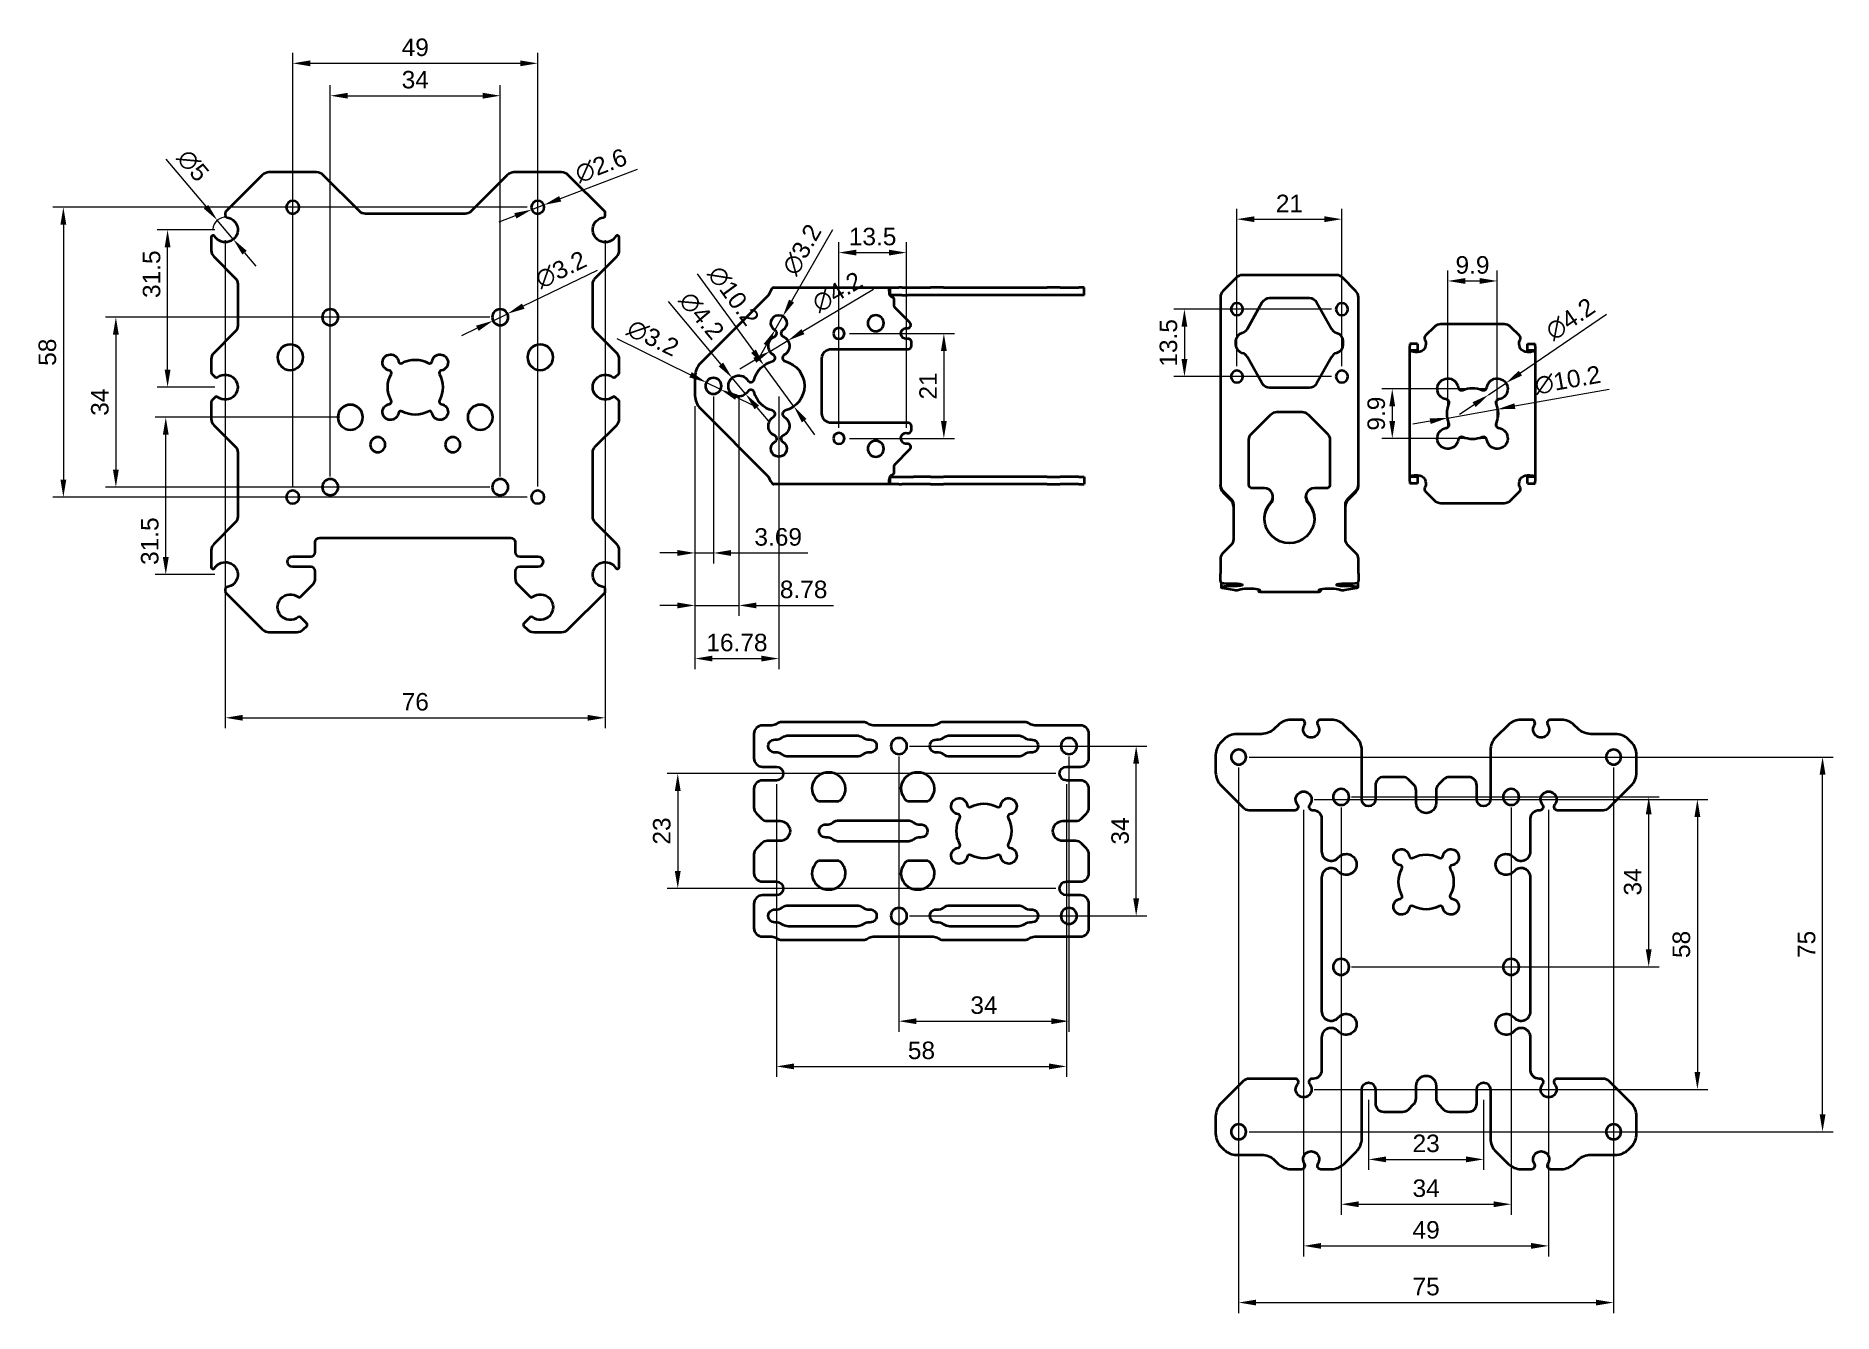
# Model space of a CAD drawing. Header units: millimetres. Extents: x 0 to 841, y 0 to 594.
# Drawn here: x 144.5 to 503.9, y 213.9 to 469.4 of the extents above; entities that cross this region are included whole.
import ezdxf
from ezdxf.enums import TextEntityAlignment as Align

# ---------------------------------------------------------------- set-up
doc = ezdxf.new("R2010")
doc.units = ezdxf.units.MM
doc.header["$LTSCALE"] = 0.75
for name, color, linetype, lineweight in [('BORDER', 7, 'Continuous', 25), ('FD_Dimensions', 7, 'Continuous', 25), ('Visible', 7, 'Continuous', 50)]:
    doc.layers.add(name, color=color, linetype=linetype, lineweight=lineweight)
doc.styles.add('FusionTitle', font='arial.ttf')
doc.styles.get("Standard").update_dxf_attribs({"font": 'arial.ttf'})
doc.dimstyles.new('Dim-ISO-25', dxfattribs={"dimtxt": 3.5, "dimasz": 3.5, "dimexe": 2.1, "dimexo": 2.1, "dimgap": 1.4, "dimtad": 1, "dimzin": 12, "dimdsep": 46, "dimtxsty": 'Standard', "dimcen": 0, "dimazin": 3, "dimtp": 0.1, "dimtm": 0.1, "dimtfac": 0.714286, "dimtmove": 0, "dimatfit": 3, "dimfxl": 1, "dimtzin": 12, "dimarcsym": 0})

msp = doc.modelspace()

# ---------------------------------------------------------------- blocks, each defined once
blk = doc.blocks.new('*D41')
at = {"layer": 'Defpoints', "color": 0, "transparency": 16777216}
for p in [(244.850781, 463.959709), (195.850781, 377.150664), (244.850781, 377.150664)]:
    blk.add_point(p, dxfattribs=at)
at = {"layer": 'FD_Dimensions', "color": 0, "lineweight": -2, "transparency": 16777216}
for p, q in [((195.850781, 379.250664), (195.850781, 466.059709)), ((199.350781, 463.959709), (241.350781, 463.959709)), ((244.850781, 379.250664), (244.850781, 466.059709))]:
    blk.add_line(p, q, dxfattribs=at)
at = {"layer": 'FD_Dimensions', "color": 0, "transparency": 16777216}
for points in [[(199.350781, 464.543043), (199.350781, 463.376376), (195.850781, 463.959709)], [(241.350781, 464.543043), (241.350781, 463.376376), (244.850781, 463.959709)]]:
    blk.add_solid(points, dxfattribs=at)
at = {"layer": 'FD_Dimensions', "color": 0, "transparency": 16777216, "insert": (220.350781, 467.146715), "char_height": 3.5, "attachment_point": 5}
blk.add_mtext('49', dxfattribs=at)
blk = doc.blocks.new('*D42')
at = {"layer": 'Defpoints', "color": 0, "transparency": 16777216}
for p in [(244.850781, 435.150664), (149.960946, 377.150664), (244.850781, 377.150664)]:
    blk.add_point(p, dxfattribs=at)
at = {"layer": 'FD_Dimensions', "color": 0, "lineweight": -2, "transparency": 16777216}
for p, q in [((242.750781, 435.150664), (147.860946, 435.150664)), ((149.960946, 431.650664), (149.960946, 380.650664)), ((242.750781, 377.150664), (147.860946, 377.150664))]:
    blk.add_line(p, q, dxfattribs=at)
at = {"layer": 'FD_Dimensions', "color": 0, "transparency": 16777216}
for points in [[(149.377613, 431.650664), (150.544279, 431.650664), (149.960946, 435.150664)], [(149.377613, 380.650664), (150.544279, 380.650664), (149.960946, 377.150664)]]:
    blk.add_solid(points, dxfattribs=at)
at = {"layer": 'FD_Dimensions', "color": 0, "transparency": 16777216, "insert": (146.773941, 406.150664), "char_height": 3.5, "attachment_point": 5, "rotation": 90}
blk.add_mtext('58', dxfattribs=at)
blk = doc.blocks.new('*D43')
at = {"layer": 'Defpoints', "color": 0, "transparency": 16777216}
for p in [(237.350781, 413.150664), (160.460946, 379.150664), (237.350781, 379.150664)]:
    blk.add_point(p, dxfattribs=at)
at = {"layer": 'FD_Dimensions', "color": 0, "lineweight": -2, "transparency": 16777216}
for p, q in [((235.250781, 413.150664), (158.360946, 413.150664)), ((160.460946, 409.650664), (160.460946, 382.650664)), ((235.250781, 379.150664), (158.360946, 379.150664))]:
    blk.add_line(p, q, dxfattribs=at)
at = {"layer": 'FD_Dimensions', "color": 0, "transparency": 16777216}
for points in [[(159.877613, 409.650664), (161.044279, 409.650664), (160.460946, 413.150664)], [(159.877613, 382.650664), (161.044279, 382.650664), (160.460946, 379.150664)]]:
    blk.add_solid(points, dxfattribs=at)
at = {"layer": 'FD_Dimensions', "color": 0, "transparency": 16777216, "insert": (157.272747, 396.150664), "char_height": 3.5, "attachment_point": 5, "rotation": 90}
blk.add_mtext('34', dxfattribs=at)
blk = doc.blocks.new('*D44')
at = {"layer": 'Defpoints', "color": 0, "transparency": 16777216}
for p in [(237.350781, 457.479179), (203.350781, 379.150664), (237.350781, 379.150664)]:
    blk.add_point(p, dxfattribs=at)
at = {"layer": 'FD_Dimensions', "color": 0, "lineweight": -2, "transparency": 16777216}
for p, q in [((203.350781, 381.250664), (203.350781, 459.579179)), ((206.850781, 457.479179), (233.850781, 457.479179)), ((237.350781, 381.250664), (237.350781, 459.579179))]:
    blk.add_line(p, q, dxfattribs=at)
at = {"layer": 'FD_Dimensions', "color": 0, "transparency": 16777216}
for points in [[(206.850781, 458.062513), (206.850781, 456.895846), (203.350781, 457.479179)], [(233.850781, 458.062513), (233.850781, 456.895846), (237.350781, 457.479179)]]:
    blk.add_solid(points, dxfattribs=at)
at = {"layer": 'FD_Dimensions', "color": 0, "transparency": 16777216, "insert": (220.350781, 460.667378), "char_height": 3.5, "attachment_point": 5}
blk.add_mtext('34', dxfattribs=at)
blk = doc.blocks.new('*D45')
at = {"layer": 'Defpoints', "color": 0, "transparency": 16777216}
for p in [(182.350781, 430.660664), (258.350781, 430.660664), (258.350781, 332.996854)]:
    blk.add_point(p, dxfattribs=at)
at = {"layer": 'FD_Dimensions', "color": 0, "lineweight": -2, "transparency": 16777216}
for p, q in [((182.350781, 428.560664), (182.350781, 330.896854)), ((258.350781, 428.560664), (258.350781, 330.896854)), ((185.850781, 332.996854), (254.850781, 332.996854))]:
    blk.add_line(p, q, dxfattribs=at)
at = {"layer": 'FD_Dimensions', "color": 0, "transparency": 16777216}
for points in [[(185.850781, 333.580187), (185.850781, 332.413521), (182.350781, 332.996854)], [(254.850781, 333.580187), (254.850781, 332.413521), (258.350781, 332.996854)]]:
    blk.add_solid(points, dxfattribs=at)
at = {"layer": 'FD_Dimensions', "color": 0, "transparency": 16777216, "insert": (220.350781, 336.18386), "char_height": 3.5, "attachment_point": 5}
blk.add_mtext('76', dxfattribs=at)
blk = doc.blocks.new('*D46')
at = {"layer": 'Defpoints', "color": 0, "transparency": 16777216}
for p in [(170.445735, 393.140664), (207.360781, 393.140664), (182.350781, 361.640664)]:
    blk.add_point(p, dxfattribs=at)
at = {"layer": 'FD_Dimensions', "color": 0, "lineweight": -2, "transparency": 16777216}
for p, q in [((205.260781, 393.140664), (168.345735, 393.140664)), ((170.445735, 365.140664), (170.445735, 389.640664)), ((180.250781, 361.640664), (168.345735, 361.640664))]:
    blk.add_line(p, q, dxfattribs=at)
at = {"layer": 'FD_Dimensions', "color": 0, "transparency": 16777216}
for points in [[(169.862402, 389.640664), (171.029069, 389.640664), (170.445735, 393.140664)], [(169.862402, 365.140664), (171.029069, 365.140664), (170.445735, 361.640664)]]:
    blk.add_solid(points, dxfattribs=at)
at = {"layer": 'FD_Dimensions', "color": 0, "transparency": 16777216, "insert": (167.257536, 368.345814), "char_height": 3.5, "attachment_point": 5, "rotation": 90}
blk.add_mtext('31.5', dxfattribs=at)
blk = doc.blocks.new('*D47')
at = {"layer": 'Defpoints', "color": 0, "transparency": 16777216}
for p in [(170.809253, 430.660664), (182.350781, 430.660664), (182.350781, 399.160664)]:
    blk.add_point(p, dxfattribs=at)
at = {"layer": 'FD_Dimensions', "color": 0, "lineweight": -2, "transparency": 16777216}
for p, q in [((180.250781, 430.660664), (168.709253, 430.660664)), ((170.809253, 402.660664), (170.809253, 427.160664)), ((180.250781, 399.160664), (168.709253, 399.160664))]:
    blk.add_line(p, q, dxfattribs=at)
at = {"layer": 'FD_Dimensions', "color": 0, "transparency": 16777216}
for points in [[(170.22592, 427.160664), (171.392587, 427.160664), (170.809253, 430.660664)], [(170.22592, 402.660664), (171.392587, 402.660664), (170.809253, 399.160664)]]:
    blk.add_solid(points, dxfattribs=at)
at = {"layer": 'FD_Dimensions', "color": 0, "transparency": 16777216, "insert": (167.621054, 421.763307), "char_height": 3.5, "attachment_point": 5, "rotation": 90}
blk.add_mtext('31.5', dxfattribs=at)
blk = doc.blocks.new('*D48')
at = {"layer": 'Defpoints', "color": 0, "transparency": 16777216}
for p in [(180.744102, 432.576019), (183.95746, 428.74531)]:
    blk.add_point(p, dxfattribs=at)
at = {"layer": 'FD_Dimensions', "color": 0, "lineweight": -2, "transparency": 16777216}
for p, q in [((170.484802, 444.80634), (178.494752, 435.257515)), ((183.95746, 428.74531), (180.744102, 432.576019)), ((186.20681, 426.063813), (188.456161, 423.382317))]:
    blk.add_line(p, q, dxfattribs=at)
blk.add_arc((182.350781, 430.660664), 2.5, 82.768762, 178.119774, dxfattribs=at)
at = {"layer": 'FD_Dimensions', "color": 0, "transparency": 16777216}
for points in [[(178.941668, 435.632407), (178.047836, 434.882624), (180.744102, 432.576019)], [(186.653726, 426.438705), (185.759894, 425.688922), (183.95746, 428.74531)]]:
    blk.add_solid(points, dxfattribs=at)
at = {"layer": 'FD_Dimensions', "color": 0, "transparency": 16777216, "insert": (175.870567, 443.497166), "char_height": 3.5, "attachment_point": 5, "rotation": 309.99133284}
blk.add_mtext('∅5', dxfattribs=at)
blk = doc.blocks.new('*D49')
at = {"layer": 'Defpoints', "color": 0, "transparency": 16777216}
for p in [(246.066177, 435.611982), (243.635386, 434.689347)]:
    blk.add_point(p, dxfattribs=at)
at = {"layer": 'FD_Dimensions', "color": 0, "lineweight": -2, "transparency": 16777216}
for p, q in [((264.743716, 442.701256), (249.338395, 436.85399)), ((243.635386, 434.689347), (246.066177, 435.611982)), ((240.363167, 433.447339), (237.090948, 432.205331))]:
    blk.add_line(p, q, dxfattribs=at)
at = {"layer": 'FD_Dimensions', "color": 0, "transparency": 16777216}
for points in [[(249.131394, 437.39936), (249.545397, 436.30862), (246.066177, 435.611982)], [(240.156166, 433.992709), (240.570168, 432.901969), (243.635386, 434.689347)]]:
    blk.add_solid(points, dxfattribs=at)
at = {"layer": 'FD_Dimensions', "color": 0, "transparency": 16777216, "insert": (257.51149, 443.469736), "char_height": 3.5, "attachment_point": 5, "rotation": 20.78485319}
blk.add_mtext('∅2.6', dxfattribs=at)
blk = doc.blocks.new('*D50')
at = {"layer": 'Defpoints', "color": 0, "transparency": 16777216}
for p in [(238.79196, 413.845649), (235.909602, 412.45568)]:
    blk.add_point(p, dxfattribs=at)
at = {"layer": 'FD_Dimensions', "color": 0, "lineweight": -2, "transparency": 16777216}
for p, q in [((256.756499, 422.508747), (241.944539, 415.365927)), ((235.909602, 412.45568), (238.79196, 413.845649)), ((232.757023, 410.935402), (229.604444, 409.415123))]:
    blk.add_line(p, q, dxfattribs=at)
at = {"layer": 'FD_Dimensions', "color": 0, "transparency": 16777216}
for points in [[(241.691159, 415.891357), (242.197919, 414.840497), (238.79196, 413.845649)], [(232.503644, 411.460831), (233.010403, 410.409972), (235.909602, 412.45568)]]:
    blk.add_solid(points, dxfattribs=at)
at = {"layer": 'FD_Dimensions', "color": 0, "transparency": 16777216, "insert": (249.499966, 422.656298), "char_height": 3.5, "attachment_point": 5, "rotation": 25.74489339}
blk.add_mtext('∅3.2', dxfattribs=at)
blk = doc.blocks.new('*D51')
at = {"layer": 'Defpoints', "color": 0, "transparency": 16777216}
for p in [(278.552345, 400.104781), (281.427243, 398.699448)]:
    blk.add_point(p, dxfattribs=at)
at = {"layer": 'FD_Dimensions', "color": 0, "lineweight": -2, "transparency": 16777216}
for p, q in [((260.634302, 408.863641), (275.407926, 401.641865)), ((281.427243, 398.699448), (278.552345, 400.104781)), ((284.571663, 397.162364), (287.716082, 395.62528))]:
    blk.add_line(p, q, dxfattribs=at)
at = {"layer": 'FD_Dimensions', "color": 0, "transparency": 16777216}
for points in [[(275.664106, 402.165935), (275.151745, 401.117795), (278.552345, 400.104781)], [(284.827843, 397.686434), (284.315482, 396.638294), (281.427243, 398.699448)]]:
    blk.add_solid(points, dxfattribs=at)
at = {"layer": 'FD_Dimensions', "color": 0, "transparency": 16777216, "insert": (267.891519, 408.972459), "char_height": 3.5, "attachment_point": 5, "rotation": 333.94926939}
blk.add_mtext('∅3.2', dxfattribs=at)
blk = doc.blocks.new('*D52')
at = {"layer": 'Defpoints', "color": 0, "transparency": 16777216}
for p in [(283.730011, 401.012168), (286.426474, 397.792061)]:
    blk.add_point(p, dxfattribs=at)
at = {"layer": 'FD_Dimensions', "color": 0, "lineweight": -2, "transparency": 16777216}
for p, q in [((270.925493, 416.303284), (281.482959, 403.695591)), ((286.426474, 397.792061), (283.730011, 401.012168)), ((288.673526, 395.108638), (290.920578, 392.425216))]:
    blk.add_line(p, q, dxfattribs=at)
at = {"layer": 'FD_Dimensions', "color": 0, "transparency": 16777216}
for points in [[(281.930196, 404.070099), (281.035722, 403.321082), (283.730011, 401.012168)], [(289.120763, 395.483147), (288.226289, 394.73413), (286.426474, 397.792061)]]:
    blk.add_solid(points, dxfattribs=at)
at = {"layer": 'FD_Dimensions', "color": 0, "transparency": 16777216, "insert": (277.5992, 413.450097), "char_height": 3.5, "attachment_point": 5, "rotation": 309.9422404}
blk.add_mtext('∅4.2', dxfattribs=at)
blk = doc.blocks.new('*D53')
at = {"layer": 'Defpoints', "color": 0, "transparency": 16777216}
for p in [(290.071022, 403.521171), (296.085463, 395.283058)]:
    blk.add_point(p, dxfattribs=at)
at = {"layer": 'FD_Dimensions', "color": 0, "lineweight": -2, "transparency": 16777216}
for p, q in [((276.707422, 421.825591), (288.007244, 406.347974)), ((296.085463, 395.283058), (290.071022, 403.521171)), ((298.149241, 392.456254), (300.21302, 389.629451))]:
    blk.add_line(p, q, dxfattribs=at)
at = {"layer": 'FD_Dimensions', "color": 0, "transparency": 16777216}
for points in [[(288.478377, 406.691937), (287.53611, 406.004011), (290.071022, 403.521171)], [(298.620375, 392.800218), (297.678107, 392.112291), (296.085463, 395.283058)]]:
    blk.add_solid(points, dxfattribs=at)
at = {"layer": 'FD_Dimensions', "color": 0, "transparency": 16777216, "insert": (283.978512, 417.437124), "char_height": 3.5, "attachment_point": 5, "rotation": 306.13225131}
blk.add_mtext('∅10.2', dxfattribs=at)
blk = doc.blocks.new('*D54')
at = {"layer": 'Defpoints', "color": 0, "transparency": 16777216}
for p in [(291.273677, 406.328083), (294.882808, 408.476146)]:
    blk.add_point(p, dxfattribs=at)
at = {"layer": 'FD_Dimensions', "color": 0, "lineweight": -2, "transparency": 16777216}
for p, q in [((312.021257, 418.676513), (297.890417, 410.266198)), ((291.273677, 406.328083), (294.882808, 408.476146)), ((288.266068, 404.538031), (285.258458, 402.747979))]:
    blk.add_line(p, q, dxfattribs=at)
at = {"layer": 'FD_Dimensions', "color": 0, "transparency": 16777216}
for points in [[(297.592075, 410.767466), (298.188759, 409.76493), (294.882808, 408.476146)], [(287.967726, 405.039299), (288.56441, 404.036763), (291.273677, 406.328083)]]:
    blk.add_solid(points, dxfattribs=at)
at = {"layer": 'FD_Dimensions', "color": 0, "transparency": 16777216, "insert": (304.779605, 418.189144), "char_height": 3.5, "attachment_point": 5, "rotation": 30.76000112}
blk.add_mtext('∅4.2', dxfattribs=at)
blk = doc.blocks.new('*D55')
at = {"layer": 'Defpoints', "color": 0, "transparency": 16777216}
for p in [(292.28346, 410.573475), (293.873025, 413.350754)]:
    blk.add_point(p, dxfattribs=at)
at = {"layer": 'FD_Dimensions', "color": 0, "lineweight": -2, "transparency": 16777216}
for p, q in [((303.780127, 430.660383), (295.611612, 416.388404)), ((292.28346, 410.573475), (293.873025, 413.350754)), ((290.544872, 407.535825), (288.806285, 404.498176))]:
    blk.add_line(p, q, dxfattribs=at)
at = {"layer": 'FD_Dimensions', "color": 0, "transparency": 16777216}
for points in [[(295.105338, 416.678168), (296.117887, 416.098639), (293.873025, 413.350754)], [(290.038597, 407.82559), (291.051147, 407.246061), (292.28346, 410.573475)]]:
    blk.add_solid(points, dxfattribs=at)
at = {"layer": 'FD_Dimensions', "color": 0, "transparency": 16777216, "insert": (297.714207, 426.674952), "char_height": 3.5, "attachment_point": 5, "rotation": 60.21551325}
blk.add_mtext('∅3.2', dxfattribs=at)
blk = doc.blocks.new('*D56')
at = {"layer": 'Defpoints', "color": 0, "transparency": 16777216}
for p in [(279.989794, 399.402114), (276.299794, 397.480562), (279.989794, 365.980562)]:
    blk.add_point(p, dxfattribs=at)
at = {"layer": 'FD_Dimensions', "color": 0, "lineweight": -2, "transparency": 16777216}
for p, q in [((279.989794, 397.302114), (279.989794, 363.880562)), ((276.299794, 395.380562), (276.299794, 363.880562)), ((272.799794, 365.980562), (269.299794, 365.980562)), ((276.299794, 365.980562), (279.989794, 365.980562)), ((283.489794, 365.980562), (298.885974, 365.980562))]:
    blk.add_line(p, q, dxfattribs=at)
at = {"layer": 'FD_Dimensions', "color": 0, "transparency": 16777216}
for points in [[(272.799794, 366.563896), (272.799794, 365.397229), (276.299794, 365.980562)], [(283.489794, 366.563896), (283.489794, 365.397229), (279.989794, 365.980562)]]:
    blk.add_solid(points, dxfattribs=at)
at = {"layer": 'FD_Dimensions', "color": 0, "transparency": 16777216, "insert": (292.937884, 369.168762), "char_height": 3.5, "attachment_point": 5}
blk.add_mtext('3.69', dxfattribs=at)
blk = doc.blocks.new('*D57')
at = {"layer": 'Defpoints', "color": 0, "transparency": 16777216}
for p in [(285.078242, 399.402114), (276.299794, 397.480562), (285.078242, 355.480562)]:
    blk.add_point(p, dxfattribs=at)
at = {"layer": 'FD_Dimensions', "color": 0, "lineweight": -2, "transparency": 16777216}
for p, q in [((285.078242, 397.302114), (285.078242, 353.380562)), ((276.299794, 395.380562), (276.299794, 353.380562)), ((272.799794, 355.480562), (269.299794, 355.480562)), ((276.299794, 355.480562), (285.078242, 355.480562)), ((288.578242, 355.480562), (303.981585, 355.480562))]:
    blk.add_line(p, q, dxfattribs=at)
at = {"layer": 'FD_Dimensions', "color": 0, "transparency": 16777216}
for points in [[(272.799794, 356.063896), (272.799794, 354.897229), (276.299794, 355.480562)], [(288.578242, 356.063896), (288.578242, 354.897229), (285.078242, 355.480562)]]:
    blk.add_solid(points, dxfattribs=at)
at = {"layer": 'FD_Dimensions', "color": 0, "transparency": 16777216, "insert": (298.029914, 358.667568), "char_height": 3.5, "attachment_point": 5}
blk.add_mtext('8.78', dxfattribs=at)
blk = doc.blocks.new('*D58')
at = {"layer": 'Defpoints', "color": 0, "transparency": 16777216}
for p in [(293.078242, 399.402114), (276.299794, 397.480562), (293.078242, 344.847633)]:
    blk.add_point(p, dxfattribs=at)
at = {"layer": 'FD_Dimensions', "color": 0, "lineweight": -2, "transparency": 16777216}
for p, q in [((293.078242, 397.302114), (293.078242, 342.747633)), ((276.299794, 395.380562), (276.299794, 342.747633)), ((279.799794, 344.847633), (289.578242, 344.847633))]:
    blk.add_line(p, q, dxfattribs=at)
at = {"layer": 'FD_Dimensions', "color": 0, "transparency": 16777216}
for points in [[(279.799794, 345.430966), (279.799794, 344.264299), (276.299794, 344.847633)], [(289.578242, 345.430966), (289.578242, 344.264299), (293.078242, 344.847633)]]:
    blk.add_solid(points, dxfattribs=at)
at = {"layer": 'FD_Dimensions', "color": 0, "transparency": 16777216, "insert": (284.689018, 348.034638), "char_height": 3.5, "attachment_point": 5}
blk.add_mtext('16.78', dxfattribs=at)
blk = doc.blocks.new('*D59')
at = {"layer": 'Defpoints', "color": 0, "transparency": 16777216}
for p in [(318.578242, 426.086895), (305.078242, 388.902114), (318.578242, 388.902114)]:
    blk.add_point(p, dxfattribs=at)
at = {"layer": 'FD_Dimensions', "color": 0, "lineweight": -2, "transparency": 16777216}
for p, q in [((305.078242, 391.002114), (305.078242, 428.186895)), ((318.578242, 391.002114), (318.578242, 428.186895)), ((308.578242, 426.086895), (315.078242, 426.086895))]:
    blk.add_line(p, q, dxfattribs=at)
at = {"layer": 'FD_Dimensions', "color": 0, "transparency": 16777216}
for points in [[(308.578242, 426.670229), (308.578242, 425.503562), (305.078242, 426.086895)], [(315.078242, 426.670229), (315.078242, 425.503562), (318.578242, 426.086895)]]:
    blk.add_solid(points, dxfattribs=at)
at = {"layer": 'FD_Dimensions', "color": 0, "transparency": 16777216, "insert": (311.828242, 429.275095), "char_height": 3.5, "attachment_point": 5}
blk.add_mtext('13.5', dxfattribs=at)
blk = doc.blocks.new('*D60')
at = {"layer": 'Defpoints', "color": 0, "transparency": 16777216}
for p in [(305.078242, 409.902114), (305.078242, 388.902114), (326.078242, 388.902114)]:
    blk.add_point(p, dxfattribs=at)
at = {"layer": 'FD_Dimensions', "color": 0, "lineweight": -2, "transparency": 16777216}
for p, q in [((307.178242, 409.902114), (328.178242, 409.902114)), ((326.078242, 406.402114), (326.078242, 392.402114)), ((307.178242, 388.902114), (328.178242, 388.902114))]:
    blk.add_line(p, q, dxfattribs=at)
at = {"layer": 'FD_Dimensions', "color": 0, "transparency": 16777216}
for points in [[(325.494909, 406.402114), (326.661576, 406.402114), (326.078242, 409.902114)], [(325.494909, 392.402114), (326.661576, 392.402114), (326.078242, 388.902114)]]:
    blk.add_solid(points, dxfattribs=at)
at = {"layer": 'FD_Dimensions', "color": 0, "transparency": 16777216, "insert": (322.92108, 399.402114), "char_height": 3.5, "attachment_point": 5, "rotation": 90}
blk.add_mtext('21', dxfattribs=at)
blk = doc.blocks.new('*D61')
at = {"layer": 'Defpoints', "color": 0, "transparency": 16777216}
for p in [(405.696486, 432.768181), (384.696486, 401.268181), (405.696486, 401.268181)]:
    blk.add_point(p, dxfattribs=at)
at = {"layer": 'FD_Dimensions', "color": 0, "lineweight": -2, "transparency": 16777216}
for p, q in [((384.696486, 403.368181), (384.696486, 434.868181)), ((388.196486, 432.768181), (402.196486, 432.768181)), ((405.696486, 403.368181), (405.696486, 434.868181))]:
    blk.add_line(p, q, dxfattribs=at)
at = {"layer": 'FD_Dimensions', "color": 0, "transparency": 16777216}
for points in [[(388.196486, 433.351514), (388.196486, 432.184848), (384.696486, 432.768181)], [(402.196486, 433.351514), (402.196486, 432.184848), (405.696486, 432.768181)]]:
    blk.add_solid(points, dxfattribs=at)
at = {"layer": 'FD_Dimensions', "color": 0, "transparency": 16777216, "insert": (395.196486, 435.925343), "char_height": 3.5, "attachment_point": 5}
blk.add_mtext('21', dxfattribs=at)
blk = doc.blocks.new('*D62')
at = {"layer": 'Defpoints', "color": 0, "transparency": 16777216}
for p in [(405.696486, 414.768181), (374.196486, 401.268181), (405.696486, 401.268181)]:
    blk.add_point(p, dxfattribs=at)
at = {"layer": 'FD_Dimensions', "color": 0, "lineweight": -2, "transparency": 16777216}
for p, q in [((403.596486, 414.768181), (372.096486, 414.768181)), ((374.196486, 411.268181), (374.196486, 404.768181)), ((403.596486, 401.268181), (372.096486, 401.268181))]:
    blk.add_line(p, q, dxfattribs=at)
at = {"layer": 'FD_Dimensions', "color": 0, "transparency": 16777216}
for points in [[(373.613152, 411.268181), (374.779819, 411.268181), (374.196486, 414.768181)], [(373.613152, 404.768181), (374.779819, 404.768181), (374.196486, 401.268181)]]:
    blk.add_solid(points, dxfattribs=at)
at = {"layer": 'FD_Dimensions', "color": 0, "transparency": 16777216, "insert": (371.008286, 408.018181), "char_height": 3.5, "attachment_point": 5, "rotation": 90}
blk.add_mtext('13.5', dxfattribs=at)
blk = doc.blocks.new('*D63')
at = {"layer": 'Defpoints', "color": 0, "transparency": 16777216}
for p in [(438.502228, 399.991839), (435.031525, 397.626628)]:
    blk.add_point(p, dxfattribs=at)
at = {"layer": 'FD_Dimensions', "color": 0, "lineweight": -2, "transparency": 16777216}
for p, q in [((458.606324, 413.692351), (441.394481, 401.962847)), ((435.031525, 397.626628), (438.502228, 399.991839)), ((432.139272, 395.65562), (429.247019, 393.684612))]:
    blk.add_line(p, q, dxfattribs=at)
at = {"layer": 'FD_Dimensions', "color": 0, "transparency": 16777216}
for points in [[(441.065979, 402.444889), (441.722982, 401.480805), (438.502228, 399.991839)], [(431.810771, 396.137662), (432.467774, 395.173578), (435.031525, 397.626628)]]:
    blk.add_solid(points, dxfattribs=at)
at = {"layer": 'FD_Dimensions', "color": 0, "transparency": 16777216, "insert": (451.408153, 412.762094), "char_height": 3.5, "attachment_point": 5, "rotation": 34.27357893}
blk.add_mtext('∅4.2', dxfattribs=at)
blk = doc.blocks.new('*D64')
at = {"layer": 'Defpoints', "color": 0, "transparency": 16777216}
for p in [(426.794656, 392.973614), (436.839602, 394.745358)]:
    blk.add_point(p, dxfattribs=at)
at = {"layer": 'FD_Dimensions', "color": 0, "lineweight": -2, "transparency": 16777216}
for p, q in [((459.158657, 398.68203), (440.286396, 395.353309)), ((423.347861, 392.365663), (419.901067, 391.757711)), ((426.794656, 392.973614), (436.839602, 394.745358))]:
    blk.add_line(p, q, dxfattribs=at)
at = {"layer": 'FD_Dimensions', "color": 0, "transparency": 16777216}
for points in [[(440.185071, 395.927775), (440.387722, 394.778844), (436.839602, 394.745358)], [(423.246536, 392.940129), (423.449187, 391.791197), (426.794656, 392.973614)]]:
    blk.add_solid(points, dxfattribs=at)
at = {"layer": 'FD_Dimensions', "color": 0, "transparency": 16777216, "insert": (450.875337, 400.556601), "char_height": 3.5, "attachment_point": 5, "rotation": 10.00301118}
blk.add_mtext('∅10.2', dxfattribs=at)
blk = doc.blocks.new('*D65')
at = {"layer": 'Defpoints', "color": 0, "transparency": 16777216}
for p in [(436.766876, 420.409739), (426.867382, 388.909739), (436.766876, 388.909739)]:
    blk.add_point(p, dxfattribs=at)
at = {"layer": 'FD_Dimensions', "color": 0, "lineweight": -2, "transparency": 16777216}
for p, q in [((426.867382, 391.009739), (426.867382, 422.509739)), ((436.766876, 391.009739), (436.766876, 422.509739)), ((430.367382, 420.409739), (433.266876, 420.409739))]:
    blk.add_line(p, q, dxfattribs=at)
at = {"layer": 'FD_Dimensions', "color": 0, "transparency": 16777216}
for points in [[(430.367382, 420.993072), (430.367382, 419.826405), (426.867382, 420.409739)], [(433.266876, 420.993072), (433.266876, 419.826405), (436.766876, 420.409739)]]:
    blk.add_solid(points, dxfattribs=at)
at = {"layer": 'FD_Dimensions', "color": 0, "transparency": 16777216, "insert": (431.817129, 423.596744), "char_height": 3.5, "attachment_point": 5}
blk.add_mtext('9.9', dxfattribs=at)
blk = doc.blocks.new('*D66')
at = {"layer": 'Defpoints', "color": 0, "transparency": 16777216}
for p in [(436.766876, 398.809234), (415.766876, 388.909739), (436.766876, 388.909739)]:
    blk.add_point(p, dxfattribs=at)
at = {"layer": 'FD_Dimensions', "color": 0, "lineweight": -2, "transparency": 16777216}
for p, q in [((434.666876, 398.809234), (413.666876, 398.809234)), ((415.766876, 395.309234), (415.766876, 392.409739)), ((434.666876, 388.909739), (413.666876, 388.909739))]:
    blk.add_line(p, q, dxfattribs=at)
at = {"layer": 'FD_Dimensions', "color": 0, "transparency": 16777216}
for points in [[(415.183543, 395.309234), (416.35021, 395.309234), (415.766876, 398.809234)], [(415.183543, 392.409739), (416.35021, 392.409739), (415.766876, 388.909739)]]:
    blk.add_solid(points, dxfattribs=at)
at = {"layer": 'FD_Dimensions', "color": 0, "transparency": 16777216, "insert": (412.579871, 393.859486), "char_height": 3.5, "attachment_point": 5, "rotation": 90}
blk.add_mtext('9.9', dxfattribs=at)
blk = doc.blocks.new('*D67')
at = {"layer": 'Defpoints', "color": 0, "transparency": 16777216}
for p in [(317.097541, 327.347561), (351.097541, 327.347561), (351.097541, 272.284265)]:
    blk.add_point(p, dxfattribs=at)
at = {"layer": 'FD_Dimensions', "color": 0, "lineweight": -2, "transparency": 16777216}
for p, q in [((317.097541, 325.247561), (317.097541, 270.184265)), ((351.097541, 325.247561), (351.097541, 270.184265)), ((320.597541, 272.284265), (347.597541, 272.284265))]:
    blk.add_line(p, q, dxfattribs=at)
at = {"layer": 'FD_Dimensions', "color": 0, "transparency": 16777216}
for points in [[(320.597541, 272.867598), (320.597541, 271.700932), (317.097541, 272.284265)], [(347.597541, 272.867598), (347.597541, 271.700932), (351.097541, 272.284265)]]:
    blk.add_solid(points, dxfattribs=at)
at = {"layer": 'FD_Dimensions', "color": 0, "transparency": 16777216, "insert": (334.097541, 275.472464), "char_height": 3.5, "attachment_point": 5}
blk.add_mtext('34', dxfattribs=at)
blk = doc.blocks.new('*D68')
at = {"layer": 'Defpoints', "color": 0, "transparency": 16777216}
for p in [(317.097541, 327.347561), (364.543132, 327.347561), (317.097541, 293.347561)]:
    blk.add_point(p, dxfattribs=at)
at = {"layer": 'FD_Dimensions', "color": 0, "lineweight": -2, "transparency": 16777216}
for p, q in [((319.197541, 327.347561), (366.643132, 327.347561)), ((364.543132, 296.847561), (364.543132, 323.847561)), ((319.197541, 293.347561), (366.643132, 293.347561))]:
    blk.add_line(p, q, dxfattribs=at)
at = {"layer": 'FD_Dimensions', "color": 0, "transparency": 16777216}
for points in [[(363.959799, 323.847561), (365.126466, 323.847561), (364.543132, 327.347561)], [(363.959799, 296.847561), (365.126466, 296.847561), (364.543132, 293.347561)]]:
    blk.add_solid(points, dxfattribs=at)
at = {"layer": 'FD_Dimensions', "color": 0, "transparency": 16777216, "insert": (361.354933, 310.347561), "char_height": 3.5, "attachment_point": 5, "rotation": 90}
blk.add_mtext('34', dxfattribs=at)
blk = doc.blocks.new('*D69')
at = {"layer": 'Defpoints', "color": 0, "transparency": 16777216}
for p in [(350.597541, 321.84756), (272.849866, 298.847561), (350.597541, 298.847561)]:
    blk.add_point(p, dxfattribs=at)
at = {"layer": 'FD_Dimensions', "color": 0, "lineweight": -2, "transparency": 16777216}
for p, q in [((348.497541, 321.84756), (270.749866, 321.84756)), ((272.849866, 318.34756), (272.849866, 302.347561)), ((348.497541, 298.847561), (270.749866, 298.847561))]:
    blk.add_line(p, q, dxfattribs=at)
at = {"layer": 'FD_Dimensions', "color": 0, "transparency": 16777216}
for points in [[(272.266532, 318.34756), (273.433199, 318.34756), (272.849866, 321.84756)], [(272.266532, 302.347561), (273.433199, 302.347561), (272.849866, 298.847561)]]:
    blk.add_solid(points, dxfattribs=at)
at = {"layer": 'FD_Dimensions', "color": 0, "transparency": 16777216, "insert": (269.661667, 310.347561), "char_height": 3.5, "attachment_point": 5, "rotation": 90}
blk.add_mtext('23', dxfattribs=at)
blk = doc.blocks.new('*D70')
at = {"layer": 'Defpoints', "color": 0, "transparency": 16777216}
for p in [(292.597541, 321.84756), (350.597541, 321.84756), (350.597541, 263.238904)]:
    blk.add_point(p, dxfattribs=at)
at = {"layer": 'FD_Dimensions', "color": 0, "lineweight": -2, "transparency": 16777216}
for p, q in [((292.597541, 319.74756), (292.597541, 261.138904)), ((350.597541, 319.74756), (350.597541, 261.138904)), ((296.097541, 263.238904), (347.097541, 263.238904))]:
    blk.add_line(p, q, dxfattribs=at)
at = {"layer": 'FD_Dimensions', "color": 0, "transparency": 16777216}
for points in [[(296.097541, 263.822237), (296.097541, 262.655571), (292.597541, 263.238904)], [(347.097541, 263.822237), (347.097541, 262.655571), (350.597541, 263.238904)]]:
    blk.add_solid(points, dxfattribs=at)
at = {"layer": 'FD_Dimensions', "color": 0, "transparency": 16777216, "insert": (321.597541, 266.42591), "char_height": 3.5, "attachment_point": 5}
blk.add_mtext('58', dxfattribs=at)
blk = doc.blocks.new('*D71')
at = {"layer": 'Defpoints', "color": 0, "transparency": 16777216}
for p in [(385.041429, 325.150345), (460.04143, 325.150345), (460.04143, 215.978611)]:
    blk.add_point(p, dxfattribs=at)
at = {"layer": 'FD_Dimensions', "color": 0, "lineweight": -2, "transparency": 16777216}
for p, q in [((385.041429, 323.050345), (385.041429, 213.878611)), ((460.04143, 323.050345), (460.04143, 213.878611)), ((388.541429, 215.978611), (456.54143, 215.978611))]:
    blk.add_line(p, q, dxfattribs=at)
at = {"layer": 'FD_Dimensions', "color": 0, "transparency": 16777216}
for points in [[(388.541429, 216.561944), (388.541429, 215.395278), (385.041429, 215.978611)], [(456.54143, 216.561944), (456.54143, 215.395278), (460.04143, 215.978611)]]:
    blk.add_solid(points, dxfattribs=at)
at = {"layer": 'FD_Dimensions', "color": 0, "transparency": 16777216, "insert": (422.54143, 219.158454), "char_height": 3.5, "attachment_point": 5}
blk.add_mtext('75', dxfattribs=at)
blk = doc.blocks.new('*D72')
at = {"layer": 'Defpoints', "color": 0, "transparency": 16777216}
for p in [(385.041429, 325.150345), (501.83409, 325.150345), (385.041429, 250.150345)]:
    blk.add_point(p, dxfattribs=at)
at = {"layer": 'FD_Dimensions', "color": 0, "lineweight": -2, "transparency": 16777216}
for p, q in [((387.141429, 325.150345), (503.93409, 325.150345)), ((501.83409, 253.650345), (501.83409, 321.650345)), ((387.141429, 250.150345), (503.93409, 250.150345))]:
    blk.add_line(p, q, dxfattribs=at)
at = {"layer": 'FD_Dimensions', "color": 0, "transparency": 16777216}
for points in [[(501.250757, 321.650345), (502.417424, 321.650345), (501.83409, 325.150345)], [(501.250757, 253.650345), (502.417424, 253.650345), (501.83409, 250.150345)]]:
    blk.add_solid(points, dxfattribs=at)
at = {"layer": 'FD_Dimensions', "color": 0, "transparency": 16777216, "insert": (498.654247, 287.650345), "char_height": 3.5, "attachment_point": 5, "rotation": 90}
blk.add_mtext('75', dxfattribs=at)
blk = doc.blocks.new('*D73')
at = {"layer": 'Defpoints', "color": 0, "transparency": 16777216}
for p in [(405.54143, 317.150345), (467.060745, 317.150345), (405.54143, 283.150345)]:
    blk.add_point(p, dxfattribs=at)
at = {"layer": 'FD_Dimensions', "color": 0, "lineweight": -2, "transparency": 16777216}
for p, q in [((407.64143, 317.150345), (469.160745, 317.150345)), ((467.060745, 286.650345), (467.060745, 313.650345)), ((407.64143, 283.150345), (469.160745, 283.150345))]:
    blk.add_line(p, q, dxfattribs=at)
at = {"layer": 'FD_Dimensions', "color": 0, "transparency": 16777216}
for points in [[(466.477411, 313.650345), (467.644078, 313.650345), (467.060745, 317.150345)], [(466.477411, 286.650345), (467.644078, 286.650345), (467.060745, 283.150345)]]:
    blk.add_solid(points, dxfattribs=at)
at = {"layer": 'FD_Dimensions', "color": 0, "transparency": 16777216, "insert": (463.872546, 300.150345), "char_height": 3.5, "attachment_point": 5, "rotation": 90}
blk.add_mtext('34', dxfattribs=at)
blk = doc.blocks.new('*D74')
at = {"layer": 'Defpoints', "color": 0, "transparency": 16777216}
for p in [(405.54143, 317.150345), (439.54143, 317.150345), (439.54143, 235.658058)]:
    blk.add_point(p, dxfattribs=at)
at = {"layer": 'FD_Dimensions', "color": 0, "lineweight": -2, "transparency": 16777216}
for p, q in [((405.54143, 315.050345), (405.54143, 233.558058)), ((439.54143, 315.050345), (439.54143, 233.558058)), ((409.04143, 235.658058), (436.04143, 235.658058))]:
    blk.add_line(p, q, dxfattribs=at)
at = {"layer": 'FD_Dimensions', "color": 0, "transparency": 16777216}
for points in [[(409.04143, 236.241391), (409.04143, 235.074724), (405.54143, 235.658058)], [(436.04143, 236.241391), (436.04143, 235.074724), (439.54143, 235.658058)]]:
    blk.add_solid(points, dxfattribs=at)
at = {"layer": 'FD_Dimensions', "color": 0, "transparency": 16777216, "insert": (422.54143, 238.846257), "char_height": 3.5, "attachment_point": 5}
blk.add_mtext('34', dxfattribs=at)
blk = doc.blocks.new('*D75')
at = {"layer": 'Defpoints', "color": 0, "transparency": 16777216}
for p in [(411.04143, 258.650345), (434.041429, 258.650345), (434.041429, 244.632613)]:
    blk.add_point(p, dxfattribs=at)
at = {"layer": 'FD_Dimensions', "color": 0, "lineweight": -2, "transparency": 16777216}
for p, q in [((411.04143, 256.550345), (411.04143, 242.532613)), ((434.041429, 256.550345), (434.041429, 242.532613)), ((414.54143, 244.632613), (430.541429, 244.632613))]:
    blk.add_line(p, q, dxfattribs=at)
at = {"layer": 'FD_Dimensions', "color": 0, "transparency": 16777216}
for points in [[(414.54143, 245.215947), (414.54143, 244.04928), (411.04143, 244.632613)], [(430.541429, 245.215947), (430.541429, 244.04928), (434.041429, 244.632613)]]:
    blk.add_solid(points, dxfattribs=at)
at = {"layer": 'FD_Dimensions', "color": 0, "transparency": 16777216, "insert": (422.54143, 247.820812), "char_height": 3.5, "attachment_point": 5}
blk.add_mtext('23', dxfattribs=at)
blk = doc.blocks.new('*D76')
at = {"layer": 'Defpoints', "color": 0, "transparency": 16777216}
for p in [(398.04143, 316.650345), (398.04143, 258.650345), (476.797283, 258.650345)]:
    blk.add_point(p, dxfattribs=at)
at = {"layer": 'FD_Dimensions', "color": 0, "lineweight": -2, "transparency": 16777216}
for p, q in [((400.14143, 316.650345), (478.897283, 316.650345)), ((476.797283, 313.150345), (476.797283, 262.150345)), ((400.14143, 258.650345), (478.897283, 258.650345))]:
    blk.add_line(p, q, dxfattribs=at)
at = {"layer": 'FD_Dimensions', "color": 0, "transparency": 16777216}
for points in [[(476.21395, 313.150345), (477.380617, 313.150345), (476.797283, 316.650345)], [(476.21395, 262.150345), (477.380617, 262.150345), (476.797283, 258.650345)]]:
    blk.add_solid(points, dxfattribs=at)
at = {"layer": 'FD_Dimensions', "color": 0, "transparency": 16777216, "insert": (473.610278, 287.650345), "char_height": 3.5, "attachment_point": 5, "rotation": 90}
blk.add_mtext('58', dxfattribs=at)
blk = doc.blocks.new('*D77')
at = {"layer": 'Defpoints', "color": 0, "transparency": 16777216}
for p in [(398.04143, 316.650345), (447.041429, 316.650345), (447.041429, 227.320823)]:
    blk.add_point(p, dxfattribs=at)
at = {"layer": 'FD_Dimensions', "color": 0, "lineweight": -2, "transparency": 16777216}
for p, q in [((398.04143, 314.550345), (398.04143, 225.220823)), ((447.041429, 314.550345), (447.041429, 225.220823)), ((401.54143, 227.320823), (443.541429, 227.320823))]:
    blk.add_line(p, q, dxfattribs=at)
at = {"layer": 'FD_Dimensions', "color": 0, "transparency": 16777216}
for points in [[(401.54143, 227.904156), (401.54143, 226.73749), (398.04143, 227.320823)], [(443.541429, 227.904156), (443.541429, 226.73749), (447.041429, 227.320823)]]:
    blk.add_solid(points, dxfattribs=at)
at = {"layer": 'FD_Dimensions', "color": 0, "transparency": 16777216, "insert": (422.54143, 230.507828), "char_height": 3.5, "attachment_point": 5}
blk.add_mtext('49', dxfattribs=at)
blk = doc.blocks.new('ISO_A1_SHEET')
at = {"layer": 'BORDER'}
for p, q in [((66.3125, 589), (66.3125, 584)), ((117.625, 589), (117.625, 584)), ((168.9375, 589), (168.9375, 584)), ((220.25, 589), (220.25, 584)), ((271.5625, 589), (271.5625, 584)), ((322.875, 589), (322.875, 584)), ((374.1875, 589), (374.1875, 584)), ((425.5, 589), (425.5, 579)), ((476.8125, 589), (476.8125, 584)), ((528.125, 589), (528.125, 584)), ((579.4375, 589), (579.4375, 584)), ((630.75, 589), (630.75, 584)), ((682.0625, 589), (682.0625, 584)), ((733.375, 589), (733.375, 584)), ((784.6875, 589), (784.6875, 584)), ((20, 584), (831, 584)), ((20, 584), (20, 10)), ((831, 584), (831, 10)), ((15, 540.333333), (20, 540.333333)), ((831, 540.333333), (836, 540.333333)), ((15, 491.666666), (20, 491.666666)), ((831, 491.666666), (836, 491.666666)), ((15, 443), (20, 443)), ((831, 443), (836, 443)), ((15, 394.333333), (20, 394.333333)), ((831, 394.333333), (836, 394.333333)), ((15, 345.666667), (20, 345.666667)), ((831, 345.666667), (836, 345.666667)), ((15, 297), (25, 297)), ((826, 297), (836, 297)), ((15, 248.333333), (20, 248.333333)), ((831, 248.333333), (836, 248.333333)), ((15, 199.666667), (20, 199.666667)), ((831, 199.666667), (836, 199.666667)), ((15, 151), (20, 151)), ((831, 151), (836, 151)), ((15, 102.333334), (20, 102.333334)), ((831, 102.333334), (836, 102.333334)), ((15, 53.666667), (20, 53.666667)), ((831, 53.666667), (836, 53.666667)), ((425.5, 15), (425.5, 5)), ((20, 10), (831, 10)), ((66.3125, 10), (66.3125, 5)), ((117.625, 10), (117.625, 5)), ((168.9375, 10), (168.9375, 5)), ((220.25, 10), (220.25, 5)), ((271.5625, 10), (271.5625, 5)), ((322.875, 10), (322.875, 5)), ((374.1875, 10), (374.1875, 5)), ((476.8125, 10), (476.8125, 5)), ((528.125, 10), (528.125, 5)), ((579.4375, 10), (579.4375, 5)), ((630.75, 10), (630.75, 5)), ((682.0625, 10), (682.0625, 5)), ((733.375, 10), (733.375, 5)), ((784.6875, 10), (784.6875, 5))]:
    blk.add_line(p, q, dxfattribs=at)
at = {"layer": 'Defpoints'}
for p, q in [((0, 594), (15, 594)), ((0, 594), (0, 579)), ((841, 594), (826, 594)), ((841, 594), (841, 579)), ((0, 15), (0, 0)), ((841, 15), (841, 0)), ((0, 0), (15, 0)), ((841, 0), (826, 0))]:
    blk.add_line(p, q, dxfattribs=at)
at = {"layer": 'BORDER', "style": 'FusionTitle'}
for s, p in [('1', (40.65625, 586.5)), ('2', (91.96875, 586.5)), ('3', (143.28125, 586.5)), ('4', (194.59375, 586.5)), ('5', (245.90625, 586.5)), ('6', (297.21875, 586.5)), ('7', (348.53125, 586.5)), ('8', (399.84375, 586.5)), ('9', (451.15625, 586.5)), ('10', (502.46875, 586.5)), ('11', (553.78125, 586.5)), ('12', (605.09375, 586.5)), ('13', (656.40625, 586.5)), ('14', (707.71875, 586.5)), ('15', (759.03125, 586.5)), ('16', (810.34375, 586.5)), ('A', (17.5, 564.666666)), ('A', (833.5, 564.666666)), ('B', (17.5, 516)), ('B', (833.5, 516)), ('C', (17.5, 467.333333)), ('C', (833.5, 467.333333)), ('D', (17.5, 418.666667)), ('D', (833.5, 418.666667)), ('E', (17.5, 370)), ('E', (833.5, 370)), ('F', (17.5, 321.333333)), ('F', (833.5, 321.333333)), ('G', (17.5, 272.666667)), ('G', (833.5, 272.666667)), ('H', (17.5, 224)), ('H', (833.5, 224)), ('I', (17.5, 175.333334)), ('I', (833.5, 175.333334)), ('J', (17.5, 126.666667)), ('J', (833.5, 126.666667)), ('K', (17.5, 78)), ('K', (833.5, 78)), ('L', (17.5, 29.333334)), ('L', (833.5, 29.333334)), ('1', (40.65625, 7.5)), ('2', (91.96875, 7.5)), ('3', (143.28125, 7.5)), ('4', (194.59375, 7.5)), ('5', (245.90625, 7.5)), ('6', (297.21875, 7.5)), ('7', (348.53125, 7.5)), ('8', (399.84375, 7.5)), ('9', (451.15625, 7.5)), ('10', (502.46875, 7.5)), ('11', (553.78125, 7.5)), ('12', (605.09375, 7.5)), ('13', (656.40625, 7.5)), ('14', (707.71875, 7.5)), ('15', (759.03125, 7.5)), ('16', (810.34375, 7.5))]:
    blk.add_text(s, height=2.5, dxfattribs=at).set_placement(p, align=Align.MIDDLE)

# ---------------------------------------------------------------- dimensions: what is measured, and where the dimension line sits
at = {"layer": 'FD_Dimensions'}
for base, p1, p2, picture, middle in [((244.851, 463.96), (195.851, 377.151), (244.851, 377.151), '*D41', (220.351, 467.147)), ((237.351, 457.479), (203.351, 379.151), (237.351, 379.151), '*D44', (220.351, 460.667)), ((405.696, 432.768), (384.696, 401.268), (405.696, 401.268), '*D61', (395.196, 435.925)), ((318.578, 426.087), (305.078, 388.902), (318.578, 388.902), '*D59', (311.828, 429.275)), ((258.351, 332.997), (182.351, 430.661), (258.351, 430.661), '*D45', (220.351, 336.184)), ((436.767, 420.41), (426.867, 388.91), (436.767, 388.91), '*D65', (431.817, 423.597)), ((279.99, 365.981), (276.3, 397.481), (279.99, 399.402), '*D56', (292.938, 369.169)), ((285.078, 355.481), (276.3, 397.481), (285.078, 399.402), '*D57', (298.03, 358.668)), ((293.078, 344.848), (276.3, 397.481), (293.078, 399.402), '*D58', (284.689, 348.035)), ((351.098, 272.284), (317.098, 327.348), (351.098, 327.348), '*D67', (334.098, 275.472)), ((350.598, 263.239), (292.598, 321.848), (350.598, 321.848), '*D70', (321.598, 266.426)), ((447.041, 227.321), (398.041, 316.65), (447.041, 316.65), '*D77', (422.541, 230.508)), ((439.541, 235.658), (405.541, 317.15), (439.541, 317.15), '*D74', (422.541, 238.846)), ((434.041, 244.633), (411.041, 258.65), (434.041, 258.65), '*D75', (422.541, 247.821))]:
    dim = msp.add_linear_dim(base=base, p1=p1, p2=p2, dimstyle='Dim-ISO-25', override={"dimlfac": 1, "dimclrd": 0, "dimclre": 0}, dxfattribs=at)
    dim.commit()
    dim.dimension.update_dxf_attribs({"geometry": picture, "text_midpoint": middle})
for p1, p2, picture, middle in [((183.957, 428.745), (180.744, 432.576), '*D48', (173.354, 441.386)), ((296.085, 395.283), (290.071, 403.521), '*D53', (281.325, 415.5)), ((291.274, 406.328), (294.883, 408.476), '*D54', (306.46, 415.366)), ((286.426, 397.792), (283.73, 401.012), '*D52', (275.081, 411.341)), ((435.032, 397.627), (438.502, 399.992), '*D63', (453.258, 410.048)), ((281.427, 398.699), (278.552, 400.105), '*D51', (266.449, 406.021))]:
    dim = msp.add_diameter_dim_2p(p1=p1, p2=p2, dimstyle='Dim-ISO-25', override={"dimlfac": 1}, dxfattribs=at)
    dim.commit()
    dim.dimension.update_dxf_attribs({"geometry": picture, "text_midpoint": middle, "dimtype": 163})
for p1, p2, picture, middle in [((243.635, 434.689), (246.066, 435.612), '*D49', (257.511, 443.47)), ((292.283, 410.573), (293.873, 413.351), '*D55', (297.714, 426.675)), ((235.91, 412.456), (238.792, 413.846), '*D50', (249.5, 422.656)), ((426.795, 392.974), (436.84, 394.745), '*D64', (450.875, 400.557))]:
    dim = msp.add_diameter_dim_2p(p1=p1, p2=p2, dimstyle='Dim-ISO-25', override={"dimlfac": 1}, dxfattribs=at)
    dim.commit()
    dim.dimension.update_dxf_attribs({"geometry": picture, "text_midpoint": middle})
for base, p1, p2, picture, middle in [((149.961, 377.151), (244.851, 435.151), (244.851, 377.151), '*D42', (146.774, 406.151)), ((374.196, 401.268), (405.696, 414.768), (405.696, 401.268), '*D62', (371.008, 408.018)), ((326.078, 388.902), (305.078, 409.902), (305.078, 388.902), '*D60', (322.921, 399.402)), ((415.767, 388.91), (436.767, 398.809), (436.767, 388.91), '*D66', (412.58, 393.859)), ((364.543, 327.348), (317.098, 293.348), (317.098, 327.348), '*D68', (361.355, 310.348)), ((501.834, 325.15), (385.041, 250.15), (385.041, 325.15), '*D72', (498.654, 287.65)), ((272.85, 298.848), (350.598, 321.848), (350.598, 298.848), '*D69', (269.662, 310.348)), ((476.797, 258.65), (398.041, 316.65), (398.041, 258.65), '*D76', (473.61, 287.65)), ((467.061, 317.15), (405.541, 283.15), (405.541, 317.15), '*D73', (463.873, 300.15))]:
    dim = msp.add_linear_dim(base=base, p1=p1, p2=p2, angle=90, dimstyle='Dim-ISO-25', override={"dimlfac": 1, "dimclrd": 0, "dimclre": 0}, dxfattribs=at)
    dim.commit()
    dim.dimension.update_dxf_attribs({"geometry": picture, "text_midpoint": middle})
for base, p1, p2, picture, middle in [((170.809, 430.661), (182.351, 399.161), (182.351, 430.661), '*D47', (170.809, 421.763)), ((160.461, 379.151), (237.351, 413.151), (237.351, 379.151), '*D43', (160.461, 396.151)), ((170.446, 393.141), (182.351, 361.641), (207.361, 393.141), '*D46', (170.446, 368.346))]:
    dim = msp.add_linear_dim(base=base, p1=p1, p2=p2, angle=90, dimstyle='Dim-ISO-25', override={"dimlfac": 1}, dxfattribs=at)
    dim.commit()
    dim.dimension.update_dxf_attribs({"geometry": picture, "text_midpoint": middle, "dimtype": 160})
dim = msp.add_linear_dim(base=(460.041, 215.979), p1=(385.041, 325.15), p2=(460.041, 325.15), dimstyle='Dim-ISO-25', override={"dimlfac": 1}, dxfattribs=at)
dim.commit()
dim.dimension.update_dxf_attribs({"geometry": '*D71', "text_midpoint": (422.541, 215.979), "dimtype": 160})

# ---------------------------------------------------------------- linework, layer by layer
at = {"layer": 'Visible'}
for p, q in [((200.613, 442.151), (191.088, 442.151)), ((249.613, 442.151), (240.088, 442.151)), ((189.752, 441.597), (182.456, 434.302)), ((209.201, 434.346), (201.95, 441.597)), ((238.752, 441.597), (231.5, 434.346)), ((258.245, 434.302), (250.95, 441.597)), ((182.351, 434.047), (182.351, 433.498)), ((230.305, 433.851), (210.396, 433.851)), ((258.351, 433.498), (258.351, 434.047)), ((179.551, 429.169), (179.551, 426.486)), ((261.151, 426.486), (261.151, 429.169)), ((180.046, 425.291), (184.356, 420.981)), ((256.346, 420.981), (260.656, 425.291)), ((384.591, 421.083), (381.891, 418.383)), ((404.606, 421.578), (385.787, 421.578)), ((408.501, 418.383), (405.801, 421.083)), ((184.851, 419.786), (184.851, 411.492)), ((255.851, 411.492), (255.851, 419.786)), ((291.024, 417.576), (277.381, 403.933)), ((292.076, 419.086), (315.299, 419.086)), ((315.299, 419.086), (315.299, 418.246)), ((315.299, 419.086), (317.063, 419.086)), ((315.299, 418.246), (315.299, 417.586)), ((317.063, 417.586), (315.299, 417.586)), ((317.693, 419.086), (317.063, 419.086)), ((317.693, 417.586), (317.063, 417.586)), ((317.693, 419.086), (318.78, 419.086)), ((317.693, 417.586), (318.78, 417.586)), ((318.78, 419.086), (319.975, 419.086)), ((319.975, 417.586), (318.78, 417.586)), ((319.975, 419.086), (323.399, 419.086)), ((323.399, 417.586), (319.975, 417.586)), ((326.009, 419.086), (323.399, 419.086)), ((326.009, 417.586), (323.399, 417.586)), ((326.009, 419.086), (346.763, 419.086)), ((346.763, 417.586), (326.009, 417.586)), ((349.373, 419.086), (346.763, 419.086)), ((349.373, 417.586), (346.763, 417.586)), ((349.373, 419.086), (353.069, 419.086)), ((353.069, 417.586), (349.373, 417.586)), ((354.15, 419.086), (353.069, 419.086)), ((354.15, 417.586), (353.069, 417.586)), ((354.15, 417.586), (354.15, 419.086)), ((381.396, 417.188), (381.396, 382.418)), ((391.251, 417.018), (399.142, 417.018)), ((408.996, 382.418), (408.996, 417.188)), ((316.15, 415.486), (316.15, 416.559)), ((319.296, 412.074), (316.337, 415.033)), ((386.806, 410.859), (389.777, 416.155)), ((400.616, 416.155), (403.587, 410.859)), ((184.356, 410.297), (180.046, 405.987)), ((260.656, 405.987), (256.346, 410.297)), ((424.154, 411.196), (422.428, 409.47)), ((438.144, 411.749), (425.49, 411.749)), ((441.206, 409.47), (439.481, 411.196)), ((303.578, 406.792), (318.938, 406.792)), ((319.578, 407.432), (319.578, 408.2)), ((384.506, 407.618), (384.506, 408.418)), ((405.886, 408.418), (405.886, 407.618)), ((419.307, 407.859), (419.307, 407.37)), ((420.807, 407.859), (419.307, 407.859)), ((419.307, 406.537), (419.307, 407.37)), ((419.307, 406.537), (420.147, 406.537)), ((419.307, 381.182), (419.307, 406.537)), ((420.147, 406.537), (420.807, 406.537)), ((420.807, 407.859), (420.807, 407.37)), ((420.807, 407.37), (420.807, 406.537)), ((442.827, 407.37), (442.827, 407.859)), ((442.827, 407.859), (444.327, 407.859)), ((442.827, 406.537), (442.827, 407.37)), ((442.827, 406.537), (443.487, 406.537)), ((443.487, 406.537), (444.327, 406.537)), ((444.327, 407.37), (444.327, 407.859)), ((444.327, 407.37), (444.327, 406.537)), ((444.327, 406.537), (444.327, 381.182)), ((179.551, 404.792), (179.551, 402.11)), ((261.151, 402.11), (261.151, 404.792)), ((301.678, 393.912), (301.678, 404.892)), ((389.777, 399.881), (386.806, 405.177)), ((403.587, 405.177), (400.616, 399.881)), ((179.656, 401.855), (180.345, 401.167)), ((260.357, 401.167), (261.045, 401.855)), ((276.3, 401.324), (276.3, 397.481)), ((399.142, 399.018), (391.251, 399.018)), ((179.551, 396.212), (179.551, 392.777)), ((180.345, 397.154), (179.656, 396.466)), ((261.045, 396.466), (260.357, 397.154)), ((261.151, 392.777), (261.151, 396.212)), ((277.381, 394.871), (291.024, 381.228)), ((318.938, 392.012), (303.578, 392.012)), ((387.581, 389.813), (391.471, 393.702)), ((392.666, 394.197), (397.727, 394.197)), ((398.922, 393.702), (402.811, 389.813)), ((180.046, 391.582), (184.356, 387.272)), ((256.346, 387.272), (260.656, 391.582)), ((319.578, 390.604), (319.578, 391.372)), ((387.086, 382.418), (387.086, 388.618)), ((403.306, 388.618), (403.306, 382.418)), ((184.851, 386.077), (184.851, 373.268)), ((255.851, 373.268), (255.851, 386.077)), ((316.337, 383.771), (319.296, 386.73)), ((315.299, 381.218), (315.299, 380.558)), ((315.299, 381.218), (317.063, 381.218)), ((316.15, 382.245), (316.15, 383.319)), ((317.063, 381.218), (317.693, 381.218)), ((317.693, 381.218), (318.78, 381.218)), ((318.78, 381.218), (319.975, 381.218)), ((323.399, 381.218), (319.975, 381.218)), ((323.399, 381.218), (326.009, 381.218)), ((346.763, 381.218), (326.009, 381.218)), ((346.763, 381.218), (349.373, 381.218)), ((353.069, 381.218), (349.373, 381.218)), ((353.069, 381.218), (354.15, 381.218)), ((354.15, 381.218), (354.15, 379.718)), ((381.396, 382.418), (381.396, 382.416)), ((381.396, 382.416), (381.396, 379.587)), ((387.086, 382.416), (387.086, 382.418)), ((387.086, 379.602), (387.086, 382.416)), ((403.306, 382.418), (403.306, 382.416)), ((403.306, 382.416), (403.306, 379.602)), ((408.996, 382.416), (408.996, 382.418)), ((408.996, 379.587), (408.996, 382.416)), ((420.147, 381.182), (419.307, 381.182)), ((419.307, 380.349), (419.307, 381.182)), ((420.807, 381.182), (420.147, 381.182)), ((420.807, 381.182), (420.807, 380.349)), ((443.487, 381.182), (442.827, 381.182)), ((442.827, 380.349), (442.827, 381.182)), ((444.327, 381.182), (443.487, 381.182)), ((444.327, 381.182), (444.327, 380.349)), ((315.299, 379.718), (292.076, 379.718)), ((315.299, 380.558), (315.299, 379.718)), ((317.063, 379.718), (315.299, 379.718)), ((317.063, 379.718), (317.693, 379.718)), ((318.78, 379.718), (317.693, 379.718)), ((319.975, 379.718), (318.78, 379.718)), ((323.399, 379.718), (319.975, 379.718)), ((323.399, 379.718), (326.009, 379.718)), ((346.763, 379.718), (326.009, 379.718)), ((346.763, 379.718), (349.373, 379.718)), ((353.069, 379.718), (349.373, 379.718)), ((353.069, 379.718), (354.15, 379.718)), ((381.396, 379.327), (381.396, 379.587)), ((381.891, 378.41), (383.511, 376.816)), ((381.891, 378.15), (383.511, 376.555)), ((390.205, 378.922), (387.776, 378.922)), ((402.616, 378.922), (400.188, 378.922)), ((406.882, 376.816), (408.501, 378.41)), ((408.501, 378.15), (406.882, 376.555)), ((408.996, 379.327), (408.996, 379.587)), ((419.307, 380.349), (419.307, 379.859)), ((420.807, 379.859), (419.307, 379.859)), ((420.807, 380.349), (420.807, 379.859)), ((422.428, 378.249), (424.154, 376.523)), ((439.481, 376.523), (441.206, 378.249)), ((442.827, 379.859), (442.827, 380.349)), ((442.827, 379.859), (444.327, 379.859)), ((444.327, 379.859), (444.327, 380.349)), ((384.006, 375.639), (384.006, 368.744)), ((391.895, 376.997), (391.895, 377.258)), ((398.498, 376.997), (398.498, 377.258)), ((406.387, 368.744), (406.387, 375.639)), ((425.49, 375.969), (438.144, 375.969)), ((184.356, 372.073), (180.046, 367.762)), ((260.656, 367.762), (256.346, 372.073)), ((200.351, 366.181), (200.351, 368.11)), ((201.241, 369), (239.461, 369)), ((240.351, 368.11), (240.351, 366.181)), ((383.511, 367.567), (381.891, 365.972)), ((408.501, 365.972), (406.882, 367.567)), ((179.551, 366.567), (179.551, 363.133)), ((195.851, 365.291), (199.461, 365.291)), ((199.461, 363.191), (195.851, 363.191)), ((241.241, 365.291), (244.851, 365.291)), ((244.851, 363.191), (241.241, 363.191)), ((261.151, 363.133), (261.151, 366.567)), ((381.396, 364.795), (381.396, 361.851)), ((408.996, 361.851), (408.996, 364.795)), ((197.4, 357.2), (199.797, 359.597)), ((200.351, 360.934), (200.351, 362.301)), ((240.351, 362.301), (240.351, 360.934)), ((240.904, 359.597), (243.302, 357.2)), ((381.396, 360.42), (381.396, 361.851)), ((381.514, 360.053), (381.514, 359.1)), ((383.086, 359.867), (384.196, 359.867)), ((406.196, 359.867), (407.306, 359.867)), ((408.879, 360.053), (408.879, 359.1)), ((408.996, 361.851), (408.996, 360.42)), ((182.351, 358.803), (182.351, 358.254)), ((182.456, 358), (189.752, 350.704)), ((250.95, 350.704), (258.245, 358)), ((258.351, 358.254), (258.351, 358.803)), ((381.716, 359.015), (384.133, 358.596)), ((384.196, 359.312), (383.086, 359.312)), ((388.99, 358.72), (388.99, 358.311)), ((389.63, 358.2), (400.763, 358.2)), ((401.403, 358.72), (401.403, 358.311)), ((407.306, 359.312), (406.196, 359.312)), ((406.26, 358.596), (408.677, 359.015)), ((198.632, 351.87), (197.4, 353.102)), ((243.302, 353.102), (242.07, 351.87)), ((191.088, 350.151), (196.639, 350.151)), ((197.975, 350.704), (198.632, 351.361)), ((242.07, 351.361), (242.726, 350.704)), ((244.063, 350.151), (249.613, 350.151)), ((291.654, 331.479), (289.788, 331.479)), ((309.936, 332.138), (293.659, 332.138)), ((323.954, 331.479), (311.941, 331.479)), ((342.236, 332.138), (325.959, 332.138)), ((353.408, 331.479), (344.241, 331.479)), ((392.921, 331.53), (392.222, 330.831)), ((397.636, 332.61), (395.53, 332.61)), ((403.553, 332.61), (401.447, 332.61)), ((408.592, 329.1), (406.162, 331.53)), ((438.921, 331.53), (436.491, 329.1)), ((443.636, 332.61), (441.53, 332.61)), ((449.553, 332.61), (447.447, 332.61)), ((452.861, 330.831), (452.162, 331.53)), ((288.098, 329.789), (288.098, 324.907)), ((294.973, 329.448), (308.623, 329.448)), ((327.273, 329.448), (340.923, 329.448)), ((355.098, 324.907), (355.098, 329.789)), ((382.055, 328.67), (381.522, 328.137)), ((389.613, 329.75), (384.664, 329.75)), ((460.418, 329.75), (455.47, 329.75)), ((463.561, 328.137), (463.028, 328.67)), ((308.623, 325.248), (294.973, 325.248)), ((340.923, 325.248), (327.273, 325.248)), ((380.441, 325.527), (380.441, 322.056)), ((409.672, 316.65), (409.672, 326.491)), ((435.41, 326.491), (435.41, 316.65)), ((464.641, 322.056), (464.641, 325.527)), ((289.788, 323.217), (292.598, 323.217)), ((292.598, 320.479), (289.788, 320.479)), ((350.598, 323.217), (353.408, 323.217)), ((353.408, 320.479), (350.598, 320.479)), ((417.841, 321.15), (414.1, 321.15)), ((420.046, 319.645), (419.036, 320.655)), ((426.046, 320.655), (425.036, 319.645)), ((430.982, 321.15), (427.241, 321.15)), ((288.098, 318.789), (288.098, 315.048)), ((355.098, 315.048), (355.098, 318.789)), ((381.522, 319.447), (385.933, 315.035)), ((412.41, 319.46), (412.41, 316.65)), ((420.541, 315.94), (420.541, 318.45)), ((424.541, 318.45), (424.541, 315.94)), ((432.672, 316.65), (432.672, 319.46)), ((459.149, 315.035), (463.561, 319.447)), ((288.593, 313.853), (289.603, 312.843)), ((305.085, 316.248), (301.02, 316.248)), ((322.885, 316.248), (318.82, 316.248)), ((353.593, 312.843), (354.603, 313.853)), ((387.128, 314.54), (396.351, 314.54)), ((399.732, 314.54), (399.951, 314.54)), ((401.641, 312.85), (401.641, 306.27)), ((443.441, 306.27), (443.441, 312.85)), ((445.131, 314.54), (445.351, 314.54)), ((448.732, 314.54), (457.954, 314.54)), ((290.798, 312.348), (293.308, 312.348)), ((305.128, 312.448), (318.778, 312.448)), ((349.888, 312.348), (352.398, 312.348)), ((288.098, 305.648), (288.098, 301.907)), ((289.603, 307.853), (288.593, 306.843)), ((293.308, 308.348), (290.798, 308.348)), ((318.778, 308.248), (305.128, 308.248)), ((352.398, 308.348), (349.888, 308.348)), ((354.603, 306.843), (353.593, 307.853)), ((355.098, 301.907), (355.098, 305.648)), ((301.02, 304.448), (305.085, 304.448)), ((318.82, 304.448), (322.885, 304.448)), ((289.788, 300.217), (292.598, 300.217)), ((350.598, 300.217), (353.408, 300.217)), ((401.641, 301.031), (401.641, 274.27)), ((443.441, 274.27), (443.441, 301.031)), ((288.098, 295.789), (288.098, 290.907)), ((292.598, 297.479), (289.788, 297.479)), ((294.973, 295.448), (308.623, 295.448)), ((327.273, 295.448), (340.923, 295.448)), ((353.408, 297.479), (350.598, 297.479)), ((355.098, 290.907), (355.098, 295.789)), ((308.623, 291.248), (294.973, 291.248)), ((340.923, 291.248), (327.273, 291.248)), ((289.788, 289.217), (291.654, 289.217)), ((293.659, 288.558), (309.936, 288.558)), ((311.941, 289.217), (323.954, 289.217)), ((325.959, 288.558), (342.236, 288.558)), ((344.241, 289.217), (353.408, 289.217)), ((401.641, 269.031), (401.641, 262.45)), ((443.441, 262.45), (443.441, 269.031)), ((385.933, 260.265), (381.522, 255.854)), ((396.351, 260.76), (387.128, 260.76)), ((399.951, 260.76), (399.732, 260.76)), ((420.541, 256.85), (420.541, 259.36)), ((424.541, 259.36), (424.541, 256.85)), ((445.351, 260.76), (445.131, 260.76)), ((457.954, 260.76), (448.732, 260.76)), ((463.561, 255.854), (459.149, 260.265)), ((409.672, 248.81), (409.672, 258.65)), ((412.41, 258.65), (412.41, 255.84)), ((419.036, 254.645), (420.046, 255.655)), ((425.036, 255.655), (426.046, 254.645)), ((432.672, 255.84), (432.672, 258.65)), ((435.41, 258.65), (435.41, 248.81)), ((380.441, 253.245), (380.441, 249.773)), ((414.1, 254.15), (417.841, 254.15)), ((427.241, 254.15), (430.982, 254.15)), ((464.641, 249.773), (464.641, 253.245)), ((381.522, 247.164), (382.055, 246.631)), ((384.664, 245.55), (389.613, 245.55)), ((392.222, 244.47), (392.921, 243.771)), ((406.162, 243.771), (408.592, 246.201)), ((436.491, 246.201), (438.921, 243.771)), ((452.162, 243.771), (452.861, 244.47)), ((455.47, 245.55), (460.418, 245.55)), ((463.028, 246.631), (463.561, 247.164)), ((395.53, 242.69), (397.636, 242.69)), ((401.447, 242.69), (403.553, 242.69)), ((441.53, 242.69), (443.636, 242.69)), ((447.447, 242.69), (449.553, 242.69))]:
    msp.add_line(p, q, dxfattribs=at)
at = {"layer": 'Visible', "extrusion": (0, 0, -1)}
for centre, radius in [((-195.851, 435.151), 1.3), ((-244.851, 435.151), 1.3), ((-203.351, 413.151), 1.6), ((-237.351, 413.151), 1.6), ((-312.46, 411.962), 1.6), ((-384.696, 414.768), 1.2), ((-405.696, 414.768), 1.2), ((-305.078, 409.902), 1.1), ((-195.351, 405.151), 2.56), ((-245.351, 405.151), 2.56), ((-279.99, 399.402), 1.6), ((-384.696, 401.268), 1.2), ((-405.696, 401.268), 1.2), ((-207.361, 393.141), 2.5), ((-233.341, 393.141), 2.5), ((-212.851, 387.651), 1.5), ((-227.851, 387.651), 1.5), ((-305.078, 388.902), 1.1), ((-312.46, 386.842), 1.6), ((-195.851, 377.151), 1.3), ((-203.351, 379.151), 1.6), ((-237.351, 379.151), 1.6), ((-244.851, 377.151), 1.3), ((-317.098, 327.348), 1.6), ((-351.098, 327.348), 1.6), ((-385.041, 325.15), 1.5), ((-460.041, 325.15), 1.5), ((-405.541, 317.15), 1.6), ((-439.541, 317.15), 1.6), ((-317.098, 293.348), 1.6), ((-351.098, 293.348), 1.6), ((-405.541, 283.15), 1.6), ((-439.541, 283.15), 1.6), ((-385.041, 250.15), 1.5), ((-460.041, 250.15), 1.5)]:
    msp.add_circle(centre, radius, dxfattribs=at)
at = {"layer": 'Visible'}
for centre, radius, start, end in [((191.088, 440.261), 1.89, 90, 135), ((200.613, 440.261), 1.89, 45, 90), ((240.088, 440.261), 1.89, 90, 135), ((249.613, 440.261), 1.89, 45, 90), ((182.711, 434.047), 0.36, 135, 180), ((182.711, 433.498), 0.36, 180, 262.76876), ((257.991, 433.498), 0.36, 277.23124, 0), ((257.991, 434.047), 0.36, 0, 45), ((179.911, 429.169), 0.36, 31.44439, 180), ((260.791, 429.169), 0.36, 0, 148.55561), ((181.241, 426.486), 1.69, 180, 225), ((259.461, 426.486), 1.69, 315, 0), ((385.787, 419.888), 1.69, 90, 135), ((404.606, 419.888), 1.69, 45, 90), ((315.46, 416.559), 0.69, 0, 65.90291), ((383.086, 417.188), 1.69, 135, 180), ((407.306, 417.188), 1.69, 0, 45), ((291.966, 409.961), 0.69, 293.50457, 60.92845), ((294.191, 409.961), 0.69, 119.07155, 246.49543), ((318.843, 411.622), 0.64, 261.2319, 45), ((385.332, 411.686), 1.69, 284.81132, 330.70864), ((405.061, 411.686), 1.69, 209.29136, 255.18868), ((425.49, 409.859), 1.89, 90, 135), ((438.144, 409.859), 1.89, 45, 90), ((318.938, 408.2), 0.64, 0, 101.94054), ((318.938, 407.432), 0.64, 270, 0), ((422.916, 408.982), 0.69, 135, 208.14708), ((440.719, 408.982), 0.69, 331.85293, 45), ((181.241, 404.792), 1.69, 135, 180), ((217.477, 404.413), 0.5, 188.68842, 298.61842), ((223.225, 404.413), 0.5, 241.38158, 351.31158), ((259.461, 404.792), 1.69, 0, 45), ((279.99, 401.324), 3.69, 135, 180), ((291.641, 405.011), 0.69, 284.37397, 58.99016), ((294.516, 405.011), 0.69, 121.00984, 255.62603), ((385.332, 404.35), 1.69, 29.29136, 75.18868), ((405.061, 404.35), 1.69, 104.81132, 150.70864), ((179.911, 402.11), 0.36, 180, 225), ((180.599, 401.421), 0.36, 225, 307.76876), ((215.084, 402.02), 0.5, 331.38158, 81.31158), ((225.618, 402.02), 0.5, 98.68842, 208.61842), ((260.102, 401.421), 0.36, 232.23124, 315), ((260.791, 402.11), 0.36, 315, 0), ((287.469, 400.839), 0.69, 211.00984, 345.62603), ((429.627, 399.219), 0.69, 188.45214, 292.22514), ((434.007, 399.219), 0.69, 247.77487, 351.54786), ((179.911, 396.212), 0.36, 135, 180), ((180.599, 396.9), 0.36, 52.23124, 135), ((215.084, 396.272), 0.5, 278.68842, 28.61842), ((225.618, 396.272), 0.5, 151.38158, 261.31158), ((260.102, 396.9), 0.36, 45, 127.76876), ((260.791, 396.212), 0.36, 0, 45), ((279.99, 397.481), 3.69, 180, 225), ((287.469, 397.965), 0.69, 14.37397, 148.99016), ((426.457, 396.05), 0.69, 337.77486, 81.54786), ((437.177, 396.05), 0.69, 98.45214, 202.22513), ((181.241, 392.777), 1.69, 180, 225), ((217.477, 393.879), 0.5, 61.38158, 171.31158), ((223.225, 393.879), 0.5, 8.68842, 118.61842), ((259.461, 392.777), 1.69, 315, 0), ((291.641, 393.793), 0.69, 301.00984, 75.62603), ((294.516, 393.793), 0.69, 104.37397, 238.99016), ((318.938, 391.372), 0.64, 0, 90), ((426.457, 391.669), 0.69, 278.45214, 22.22514), ((437.177, 391.669), 0.69, 157.77487, 261.54786), ((291.966, 388.844), 0.69, 299.07155, 66.49542), ((294.191, 388.844), 0.69, 113.50458, 240.92845), ((318.938, 390.604), 0.64, 258.05946, 0), ((429.627, 388.5), 0.69, 67.77487, 171.54786), ((434.007, 388.5), 0.69, 8.45214, 112.22513), ((318.843, 387.182), 0.64, 315, 98.7681), ((315.46, 382.245), 0.69, 294.09709, 0), ((422.916, 378.737), 0.69, 151.85292, 225), ((440.719, 378.737), 0.69, 315, 28.14708), ((425.49, 377.859), 1.89, 225, 270), ((438.144, 377.859), 1.89, 270, 315), ((181.241, 366.567), 1.69, 135, 180), ((259.461, 366.567), 1.69, 0, 45), ((179.911, 363.133), 0.36, 180, 328.55561), ((199.461, 366.181), 0.89, 270, 0), ((199.461, 362.301), 0.89, 0, 90), ((241.241, 366.181), 0.89, 180, 270), ((241.241, 362.301), 0.89, 90, 180), ((260.791, 363.133), 0.36, 211.44439, 0), ((198.461, 360.934), 1.89, 315, 0), ((242.241, 360.934), 1.89, 180, 225), ((182.711, 358.803), 0.36, 97.23124, 180), ((182.711, 358.254), 0.36, 180, 225), ((197.145, 357.454), 0.36, 232.08188, 315), ((243.556, 357.454), 0.36, 225, 307.91812), ((257.991, 358.803), 0.36, 0, 82.76876), ((257.991, 358.254), 0.36, 315, 0), ((197.145, 352.847), 0.36, 45, 127.91812), ((243.556, 352.847), 0.36, 52.08188, 135), ((191.088, 352.041), 1.89, 225, 270), ((196.639, 352.041), 1.89, 270, 315), ((198.377, 351.615), 0.36, 315, 45), ((242.324, 351.615), 0.36, 135, 225), ((244.063, 352.041), 1.89, 225, 270), ((249.613, 352.041), 1.89, 270, 315), ((289.788, 329.789), 1.69, 90, 180), ((293.659, 330.448), 1.69, 90, 126.38688), ((309.936, 330.448), 1.69, 53.61312, 90), ((325.959, 330.448), 1.69, 90, 126.38688), ((342.236, 330.448), 1.69, 53.61312, 90), ((353.408, 329.789), 1.69, 0, 90), ((395.53, 328.92), 3.69, 90, 135), ((397.636, 331.92), 0.69, 326.31785, 90), ((401.447, 331.92), 0.69, 90, 213.68215), ((403.553, 328.92), 3.69, 45, 90), ((441.53, 328.92), 3.69, 90, 135), ((443.636, 331.92), 0.69, 326.31785, 90), ((447.447, 331.92), 0.69, 90, 213.68215), ((449.553, 328.92), 3.69, 45, 90), ((292.478, 330.801), 2.16, 266.42913, 305.8425), ((311.117, 330.801), 2.16, 234.1575, 273.57087), ((324.778, 330.801), 2.16, 266.42913, 305.8425), ((343.417, 330.801), 2.16, 234.1575, 273.57087), ((384.131, 325.527), 3.69, 135, 180), ((384.664, 326.06), 3.69, 90, 135), ((405.982, 326.491), 3.69, 0, 45), ((439.1, 326.491), 3.69, 135, 180), ((460.418, 326.06), 3.69, 45, 90), ((460.951, 325.527), 3.69, 0, 45), ((289.788, 324.907), 1.69, 180, 270), ((292.478, 323.894), 2.16, 54.1575, 93.57087), ((311.117, 323.894), 2.16, 86.42913, 125.8425), ((324.778, 323.894), 2.16, 54.1575, 93.57087), ((343.417, 323.894), 2.16, 86.42913, 125.8425), ((353.408, 324.907), 1.69, 270, 0), ((289.788, 318.789), 1.69, 90, 180), ((353.408, 318.789), 1.69, 0, 90), ((384.131, 322.056), 3.69, 180, 225), ((414.1, 319.46), 1.69, 90, 180), ((417.841, 319.46), 1.69, 45, 90), ((427.241, 319.46), 1.69, 90, 135), ((430.982, 319.46), 1.69, 0, 90), ((460.951, 322.056), 3.69, 315, 0), ((418.851, 318.45), 1.69, 0, 45), ((426.231, 318.45), 1.69, 135, 180), ((289.788, 315.048), 1.69, 180, 225), ((290.798, 314.038), 1.69, 225, 270), ((328.831, 313.221), 0.5, 331.38158, 81.31158), ((331.224, 315.615), 0.5, 188.68842, 298.61842), ((336.971, 315.615), 0.5, 241.38158, 351.31158), ((339.365, 313.221), 0.5, 98.68842, 208.61842), ((352.398, 314.038), 1.69, 270, 315), ((353.408, 315.048), 1.69, 315, 0), ((387.128, 316.23), 1.69, 225, 270), ((396.351, 315.18), 0.64, 270, 41.0145), ((399.732, 315.18), 0.64, 138.9855, 270), ((445.351, 315.18), 0.64, 270, 41.0145), ((448.732, 315.18), 0.64, 138.9855, 270), ((457.954, 316.23), 1.69, 270, 315), ((302.633, 313.801), 2.16, 266.42913, 305.8425), ((321.272, 313.801), 2.16, 234.1575, 273.57087), ((289.788, 305.648), 1.69, 135, 180), ((290.798, 306.658), 1.69, 90, 135), ((302.633, 306.894), 2.16, 54.1575, 93.57087), ((321.272, 306.894), 2.16, 86.42913, 125.8425), ((328.831, 307.474), 0.5, 278.68842, 28.61842), ((331.224, 305.081), 0.5, 61.38158, 171.31158), ((336.971, 305.081), 0.5, 8.68842, 118.61842), ((339.365, 307.474), 0.5, 151.38158, 261.31158), ((352.398, 306.658), 1.69, 45, 90), ((353.408, 305.648), 1.69, 0, 45), ((403.531, 306.27), 1.89, 180, 318.97175), ((441.551, 306.27), 1.89, 221.02825, 0), ((403.531, 301.031), 1.89, 41.02825, 180), ((417.274, 303.024), 0.5, 331.38158, 81.31158), ((419.668, 305.417), 0.5, 188.68842, 298.61842), ((425.415, 305.417), 0.5, 241.38158, 351.31158), ((427.808, 303.024), 0.5, 98.68842, 208.61842), ((441.551, 301.031), 1.89, 0, 138.97175), ((289.788, 301.907), 1.69, 180, 270), ((353.408, 301.907), 1.69, 270, 0), ((289.788, 295.789), 1.69, 90, 180), ((292.478, 296.801), 2.16, 266.42913, 305.8425), ((311.117, 296.801), 2.16, 234.1575, 273.57087), ((324.778, 296.801), 2.16, 266.42913, 305.8425), ((343.417, 296.801), 2.16, 234.1575, 273.57087), ((353.408, 295.789), 1.69, 0, 90), ((417.274, 297.276), 0.5, 278.68842, 28.61842), ((419.668, 294.883), 0.5, 61.38158, 171.31158), ((425.415, 294.883), 0.5, 8.68842, 118.61842), ((427.808, 297.276), 0.5, 151.38158, 261.31158), ((292.478, 289.894), 2.16, 54.1575, 93.57087), ((311.117, 289.894), 2.16, 86.42913, 125.8425), ((324.778, 289.894), 2.16, 54.1575, 93.57087), ((343.417, 289.894), 2.16, 86.42913, 125.8425), ((289.788, 290.907), 1.69, 180, 270), ((293.659, 290.248), 1.69, 233.61312, 270), ((309.936, 290.248), 1.69, 270, 306.38688), ((325.959, 290.248), 1.69, 233.61312, 270), ((342.236, 290.248), 1.69, 270, 306.38688), ((353.408, 290.907), 1.69, 270, 0), ((403.531, 274.27), 1.89, 180, 318.97175), ((441.551, 274.27), 1.89, 221.02825, 0), ((403.531, 269.031), 1.89, 41.02825, 180), ((441.551, 269.031), 1.89, 0, 138.97175), ((387.128, 259.07), 1.69, 90, 135), ((396.351, 260.12), 0.64, 318.98544, 90), ((399.732, 260.12), 0.64, 90, 221.01456), ((445.351, 260.12), 0.64, 318.98544, 90), ((448.732, 260.12), 0.64, 90, 221.01456), ((457.954, 259.07), 1.69, 45, 90), ((384.131, 253.245), 3.69, 135, 180), ((414.1, 255.84), 1.69, 180, 270), ((418.851, 256.85), 1.69, 315, 0), ((426.231, 256.85), 1.69, 180, 225), ((430.982, 255.84), 1.69, 270, 0), ((460.951, 253.245), 3.69, 0, 45), ((417.841, 255.84), 1.69, 270, 315), ((427.241, 255.84), 1.69, 225, 270), ((384.131, 249.773), 3.69, 180, 225), ((405.982, 248.81), 3.69, 315, 0), ((439.1, 248.81), 3.69, 180, 225), ((460.951, 249.773), 3.69, 315, 0), ((384.664, 249.24), 3.69, 225, 270), ((460.418, 249.24), 3.69, 270, 315), ((395.53, 246.38), 3.69, 225, 270), ((397.636, 243.38), 0.69, 270, 33.68215), ((401.447, 243.38), 0.69, 146.31785, 270), ((403.553, 246.38), 3.69, 270, 315), ((441.53, 246.38), 3.69, 225, 270), ((443.636, 243.38), 0.69, 270, 33.68215), ((447.447, 243.38), 0.69, 146.31785, 270), ((449.553, 246.38), 3.69, 270, 315)]:
    msp.add_arc(centre, radius, start, end, dxfattribs=at)
at = {"layer": 'Visible', "extrusion": (0, 0, -1)}
for centre, radius, start, end in [((-182.351, 430.661), 2.5, 97.23124, 328.55561), ((-210.396, 435.541), 1.69, 270, 315), ((-230.305, 435.541), 1.69, 225, 270), ((-258.351, 430.661), 2.5, 211.44439, 82.76876), ((-183.161, 419.786), 1.69, 135, 180), ((-257.541, 419.786), 1.69, 0, 45), ((-316.15, 418.102), 1, 294.09709, 328.24981), ((-391.251, 415.328), 1.69, 29.29136, 90), ((-399.142, 415.328), 1.69, 90, 150.70864), ((-293.078, 411.962), 1.6, 299.07155, 240.92845), ((-316.79, 415.486), 0.64, 315, 0), ((-183.161, 411.492), 1.69, 180, 225), ((-257.541, 411.492), 1.69, 315, 0), ((-318.578, 409.902), 1.1, 258.05946, 98.7681), ((-386.196, 408.418), 1.69, 0, 75.18868), ((-404.196, 408.418), 1.69, 104.81132, 180), ((-293.078, 407.402), 2.1, 301.00984, 66.49542), ((-293.078, 407.402), 2.1, 113.50458, 238.99016), ((-303.578, 404.892), 1.9, 0, 90), ((-386.196, 407.618), 1.69, 284.81132, 0), ((-404.196, 407.618), 1.69, 180, 255.18868), ((-420.817, 407.859), 1.69, 151.85292, 270), ((-442.817, 407.859), 1.69, 270, 28.14708), ((-215.401, 404.095), 1.6, 278.68842, 171.31158), ((-220.351, 399.146), 5.5, 61.38158, 118.61842), ((-225.301, 404.095), 1.6, 8.68842, 261.31158), ((-293.078, 399.402), 5.1, 14.37397, 75.62603), ((-293.078, 399.402), 5.1, 104.37397, 255.62603), ((-182.351, 399.161), 2.5, 52.23124, 307.76876), ((-220.351, 399.146), 5.5, 331.38158, 28.61842), ((-220.351, 399.146), 5.5, 151.38158, 208.61842), ((-258.351, 399.161), 2.5, 232.23124, 127.76876), ((-285.078, 399.402), 2.1, 211.00984, 148.99016), ((-391.251, 400.708), 1.69, 270, 330.70864), ((-399.142, 400.708), 1.69, 209.29136, 270), ((-426.867, 398.809), 2.1, 278.45214, 171.54786), ((-431.817, 393.859), 5.1, 67.77487, 112.22513), ((-436.767, 398.809), 2.1, 8.45214, 261.54786), ((-215.401, 394.196), 1.6, 188.68842, 81.31158), ((-225.301, 394.196), 1.6, 98.68842, 351.31158), ((-293.078, 399.402), 5.1, 284.37397, 345.62603), ((-431.817, 393.859), 5.1, 337.77486, 22.22514), ((-431.817, 393.859), 5.1, 157.77487, 202.22513), ((-220.351, 399.146), 5.5, 241.38158, 298.61842), ((-293.078, 391.402), 2.1, 293.50457, 58.99016), ((-293.078, 391.402), 2.1, 121.00984, 246.49543), ((-303.578, 393.912), 1.9, 270, 0), ((-392.666, 392.507), 1.69, 45, 90), ((-397.727, 392.507), 1.69, 90, 135), ((-293.078, 386.842), 1.6, 119.07155, 60.92845), ((-318.578, 388.902), 1.1, 261.2319, 101.94054), ((-388.776, 388.618), 1.69, 0, 45), ((-401.616, 388.618), 1.69, 135, 180), ((-426.867, 388.91), 2.1, 188.45214, 81.54786), ((-431.817, 393.859), 5.1, 247.77487, 292.22514), ((-436.767, 388.91), 2.1, 98.45214, 351.54786), ((-183.161, 386.077), 1.69, 135, 180), ((-257.541, 386.077), 1.69, 0, 45), ((-316.15, 380.702), 1, 31.75019, 65.90291), ((-316.79, 383.319), 0.64, 360, 45), ((-420.817, 379.859), 1.69, 90, 208.14708), ((-442.817, 379.859), 1.69, 331.85293, 90), ((-183.161, 373.268), 1.69, 180, 225), ((-257.541, 373.268), 1.69, 315, 0), ((-201.241, 368.11), 0.89, 0, 90), ((-239.461, 368.11), 0.89, 90, 180), ((-182.351, 361.641), 2.5, 31.44439, 262.76876), ((-195.851, 364.241), 1.05, 270, 90), ((-244.851, 364.241), 1.05, 90, 270), ((-258.351, 361.641), 2.5, 277.23124, 148.55561), ((-195.351, 355.151), 2.56, 232.08188, 127.91812), ((-245.351, 355.151), 2.56, 52.08188, 307.91812), ((-291.654, 333.169), 1.69, 233.61312, 270), ((-311.941, 333.169), 1.69, 270, 306.38688), ((-323.954, 333.169), 1.69, 233.61312, 270), ((-344.241, 333.169), 1.69, 270, 306.38688), ((-389.613, 333.44), 3.69, 225, 270), ((-399.541, 330.65), 1.6, 146.31785, 33.68215), ((-445.541, 330.65), 1.6, 146.31785, 33.68215), ((-455.47, 333.44), 3.69, 270, 315), ((-292.263, 327.348), 1.3, 266.42913, 93.57087), ((-294.973, 327.348), 2.1, 54.1575, 90), ((-308.623, 327.348), 2.1, 90, 125.8425), ((-311.333, 327.348), 1.3, 86.42913, 273.57087), ((-324.563, 327.348), 1.3, 266.42913, 93.57087), ((-327.273, 327.348), 2.1, 54.1575, 90), ((-340.923, 327.348), 2.1, 90, 125.8425), ((-343.633, 327.348), 1.3, 86.42913, 273.57087), ((-294.973, 327.348), 2.1, 270, 305.8425), ((-308.623, 327.348), 2.1, 234.1575, 270), ((-327.273, 327.348), 2.1, 270, 305.8425), ((-340.923, 327.348), 2.1, 234.1575, 270), ((-292.598, 321.848), 1.369, 90, 270), ((-303.053, 318.848), 3.3, 308.01228, 231.98772), ((-320.853, 318.848), 3.3, 308.01228, 231.98772), ((-350.598, 321.848), 1.369, 270, 90), ((-329.148, 315.297), 1.6, 278.68842, 171.31158), ((-339.047, 315.297), 1.6, 8.68842, 261.31158), ((-398.041, 316.65), 1.6, 318.9855, 221.0145), ((-411.041, 316.65), 1.369, 180, 0), ((-434.041, 316.65), 1.369, 180, 0), ((-447.041, 316.65), 1.6, 318.9855, 221.0145), ((-334.098, 310.348), 5.5, 331.38158, 28.61842), ((-334.098, 310.348), 5.5, 61.38158, 118.61842), ((-334.098, 310.348), 5.5, 151.38158, 208.61842), ((-399.951, 312.85), 1.69, 90, 180), ((-422.541, 315.94), 2, 180, 0), ((-445.131, 312.85), 1.69, 0, 90), ((-293.308, 310.348), 2, 90, 270), ((-302.418, 310.348), 1.3, 266.42913, 93.57087), ((-305.128, 310.348), 2.1, 54.1575, 90), ((-318.778, 310.348), 2.1, 90, 125.8425), ((-321.488, 310.348), 1.3, 86.42913, 273.57087), ((-349.888, 310.348), 2, 270, 90), ((-305.128, 310.348), 2.1, 270, 305.8425), ((-318.778, 310.348), 2.1, 234.1575, 270), ((-329.148, 305.398), 1.6, 188.68842, 81.31158), ((-339.047, 305.398), 1.6, 98.68842, 351.31158), ((-406.541, 303.65), 2.1, 41.02825, 318.97175), ((-417.592, 305.1), 1.6, 278.68842, 171.31158), ((-422.541, 300.15), 5.5, 61.38158, 118.61842), ((-427.491, 305.1), 1.6, 8.68842, 261.31158), ((-438.541, 303.65), 2.1, 221.02825, 138.97175), ((-303.053, 301.848), 3.3, 128.01228, 51.98772), ((-320.853, 301.848), 3.3, 128.01228, 51.98772), ((-334.098, 310.348), 5.5, 241.38158, 298.61842), ((-422.541, 300.15), 5.5, 331.38158, 28.61842), ((-422.541, 300.15), 5.5, 151.38158, 208.61842), ((-292.598, 298.848), 1.369, 90, 270), ((-350.598, 298.848), 1.369, 270, 90), ((-294.973, 293.348), 2.1, 54.1575, 90), ((-308.623, 293.348), 2.1, 90, 125.8425), ((-327.273, 293.348), 2.1, 54.1575, 90), ((-340.923, 293.348), 2.1, 90, 125.8425), ((-417.592, 295.201), 1.6, 188.68842, 81.31158), ((-422.541, 300.15), 5.5, 241.38158, 298.61842), ((-427.491, 295.201), 1.6, 98.68842, 351.31158), ((-292.263, 293.348), 1.3, 266.42913, 93.57087), ((-294.973, 293.348), 2.1, 270, 305.8425), ((-308.623, 293.348), 2.1, 234.1575, 270), ((-311.333, 293.348), 1.3, 86.42913, 273.57087), ((-324.563, 293.348), 1.3, 266.42913, 93.57087), ((-327.273, 293.348), 2.1, 270, 305.8425), ((-340.923, 293.348), 2.1, 234.1575, 270), ((-343.633, 293.348), 1.3, 86.42913, 273.57087), ((-291.654, 287.527), 1.69, 90, 126.38688), ((-311.941, 287.527), 1.69, 53.61312, 90), ((-323.954, 287.527), 1.69, 90, 126.38688), ((-344.241, 287.527), 1.69, 53.61312, 90), ((-406.541, 271.65), 2.1, 41.02825, 318.97175), ((-438.541, 271.65), 2.1, 221.02825, 138.97175), ((-399.951, 262.45), 1.69, 180, 270), ((-445.131, 262.45), 1.69, 270, 0), ((-398.041, 258.65), 1.6, 138.98544, 41.01456), ((-411.041, 258.65), 1.369, 0, 180), ((-422.541, 259.36), 2, 0, 180), ((-434.041, 258.65), 1.369, 0, 180), ((-447.041, 258.65), 1.6, 138.98544, 41.01456), ((-389.613, 241.86), 3.69, 90, 135), ((-399.541, 244.65), 1.6, 326.31785, 213.68215), ((-445.541, 244.65), 1.6, 326.31785, 213.68215), ((-455.47, 241.86), 3.69, 45, 90)]:
    msp.add_arc(centre, radius, start, end, dxfattribs=at)
at = {"layer": 'Visible'}
for centre, major_axis, ratio, start_param, end_param in [((383.086, 379.587), (-1.69, 0), 0.9848078, 0, 0.7853982), ((383.086, 379.327), (-1.69, 0), 0.9848078, 0, 0.7853982), ((390.205, 377.258), (1.69, 0), 0.9848078, -0.7286769, 1.5707963), ((400.188, 377.258), (-1.69, 0), 0.9848078, -1.5707963, 0.7286769), ((407.306, 379.587), (1.69, 0), 0.9848078, -0.7853982, 0), ((407.306, 379.327), (1.69, 0), 0.9848078, -0.7853982, 0), ((382.316, 375.378), (-1.69, 0), 0.9848078, 3.1415927, 3.9269908), ((390.205, 376.997), (-1.69, 0), 0.9848078, 2.4129158, 3.1415927), ((400.188, 376.997), (1.69, 0), 0.9848078, 3.1415927, 3.8702695), ((408.077, 375.378), (-1.69, 0), 0.9848078, -0.7853982, 0), ((383.086, 364.795), (1.69, 0), 0.9848078, 2.3561945, 3.1415927), ((407.306, 364.795), (-1.69, 0), 0.9848078, 3.1415927, 3.9269908), ((383.086, 360.161), (1.69, 0), 0.1736482, 3.3456288, 4.712389), ((407.306, 360.161), (-1.69, 0), 0.1736482, 1.5707963, 2.9375565), ((382.204, 359.1), (-0.69, 0), 0.1736482, -0.4903759, 0.7853982), ((383.086, 359.018), (1.69, 0), 0.1736482, 1.5707963, 2.6512168), ((384.585, 358.674), (0.64, 0), 0.1736482, 3.9269908, 5.9756179), ((389.63, 358.311), (-0.64, 0), 0.1736482, -0.4778308, 1.5707963), ((400.763, 358.311), (-0.64, 0), 0.1736482, 1.5707963, 3.6194234), ((405.808, 358.674), (-0.64, 0), 0.1736482, 0.3075674, 2.3561945), ((407.306, 359.018), (1.69, 0), 0.1736482, 0.4903759, 1.5707963), ((408.189, 359.1), (-0.69, 0), 0.1736482, 2.3561945, 3.6319685)]:
    msp.add_ellipse(centre, major_axis=major_axis, ratio=ratio, start_param=start_param, end_param=end_param, dxfattribs=at)
at = {"layer": 'Visible', "extrusion": (0, 0, -1)}
for centre, major_axis, ratio, start_param, end_param in [((387.776, 379.602), (0.69, 0), 0.9848078, 1.5707963, 3.1415927), ((402.616, 379.602), (-0.69, 0), 0.9848078, 3.1415927, 4.712389), ((382.316, 375.639), (-1.69, 0), 0.9848078, 2.3561945, 3.1415927), ((395.196, 372.871), (5, 0), 0.9848078, -0.7286769, 3.8702695), ((395.196, 372.61), (5, 0), 0.9848078, 3.1680448, 3.8702695), ((395.196, 372.61), (-5, 0), 0.9848078, 2.4129158, 3.1151405), ((408.077, 375.639), (-1.69, 0), 0.9848078, 0, 0.7853982), ((382.316, 368.744), (1.69, 0), 0.9848078, 0, 0.7853982), ((408.077, 368.744), (-1.69, 0), 0.9848078, -0.7853982, 0), ((384.196, 359.59), (1.6, 0), 0.1736482, -1.5707963, 1.5707963), ((406.196, 359.59), (1.6, 0), 0.1736482, 1.5707963, 4.712389), ((387.196, 358.53), (2.1, 0), 0.1736482, 3.44916, 6.7610161), ((403.196, 358.53), (-2.1, 0), 0.1736482, -0.4778308, 2.8340253)]:
    msp.add_ellipse(centre, major_axis=major_axis, ratio=ratio, start_param=start_param, end_param=end_param, dxfattribs=at)
at = {"layer": 'Visible'}
for points, knots in [([(292.076, 419.086), (291.804, 419.086), (291.532, 418.673), (291.26, 418.097), (291.181, 417.931), (291.102, 417.753), (291.024, 417.576)], [0, 0, 0, 0, 1.2184835, 1.2184835, 1.2184835, 1.5707963, 1.5707963, 1.5707963, 1.5707963]), ([(315.299, 417.576), (315.187, 417.984), (315.135, 418.476), (315.153, 418.769), (315.167, 418.985), (315.217, 419.086), (315.299, 419.086)], [-3.2751646, -3.2751646, -3.2751646, -3.2751646, -2.6366243, -2.6366243, -2.6366243, -2.1668738, -2.1668738, -2.1668738, -2.1668738]), ([(420.817, 406.169), (420.244, 406.169), (419.706, 406.228), (419.472, 406.339), (419.357, 406.393), (419.307, 406.46), (419.307, 406.537)], [-1.27665729, -1.27665729, -1.27665729, -1.27665729, -0.8255803, -0.8255803, -0.8255803, -0.60441531, -0.60441531, -0.60441531, -0.60441531]), ([(444.327, 406.537), (444.327, 406.379), (444.086, 406.266), (443.611, 406.211), (443.378, 406.183), (443.098, 406.169), (442.817, 406.169)], [-2.73429744, -2.73429744, -2.73429744, -2.73429744, -2.28322045, -2.28322045, -2.28322045, -2.06205546, -2.06205546, -2.06205546, -2.06205546]), ([(291.024, 381.228), (291.296, 380.615), (291.568, 380.023), (291.84, 379.811), (291.919, 379.75), (291.997, 379.718), (292.076, 379.718)], [0, 0, 0, 0, 1.2184835, 1.2184835, 1.2184835, 1.5707963, 1.5707963, 1.5707963, 1.5707963]), ([(315.299, 379.718), (315.187, 379.718), (315.135, 379.925), (315.153, 380.303), (315.167, 380.581), (315.217, 380.928), (315.299, 381.228)], [-1.7043682, -1.7043682, -1.7043682, -1.7043682, -1.065828, -1.065828, -1.065828, -0.5960775, -0.5960775, -0.5960775, -0.5960775]), ([(419.307, 381.182), (419.307, 381.34), (419.548, 381.453), (420.024, 381.508), (420.257, 381.536), (420.536, 381.549), (420.817, 381.549)], [-2.73429744, -2.73429744, -2.73429744, -2.73429744, -2.28322045, -2.28322045, -2.28322045, -2.06205546, -2.06205546, -2.06205546, -2.06205546]), ([(442.817, 381.549), (443.39, 381.549), (443.929, 381.491), (444.163, 381.38), (444.277, 381.326), (444.327, 381.259), (444.327, 381.182)], [-1.27665729, -1.27665729, -1.27665729, -1.27665729, -0.8255803, -0.8255803, -0.8255803, -0.60441531, -0.60441531, -0.60441531, -0.60441531])]:
    msp.add_open_spline(points, degree=3, knots=knots, dxfattribs=at)
for points in [[(315.299, 417.586), (315.299, 417.586), (315.298, 417.586), (315.297, 417.586)], [(420.807, 406.537), (420.807, 406.301), (420.811, 406.169), (420.817, 406.169)], [(442.817, 406.169), (442.823, 406.169), (442.827, 406.301), (442.827, 406.537)], [(315.297, 381.218), (315.298, 381.218), (315.299, 381.218), (315.299, 381.218)], [(420.817, 381.549), (420.811, 381.549), (420.807, 381.418), (420.807, 381.182)], [(442.827, 381.182), (442.827, 381.418), (442.823, 381.549), (442.817, 381.549)], [(381.396, 360.42), (381.396, 360.256), (381.408, 360.145), (381.432, 360.101)], [(408.961, 360.101), (408.985, 360.145), (408.996, 360.256), (408.996, 360.42)]]:
    msp.add_open_spline(points, degree=3, dxfattribs=at)

# ---------------------------------------------------------------- block references
at = {"layer": 'BORDER'}
msp.add_blockref('ISO_A1_SHEET', (0, 0), dxfattribs=at)

msp.set_redraw_order([(e.dxf.handle, doc.entitydb.next_handle()) for e in msp.query("TEXT MTEXT ATTDEF DIMENSION ARC_DIMENSION")])  # texts and dimensions are drawn at this point

doc.saveas('drawing.dxf')
